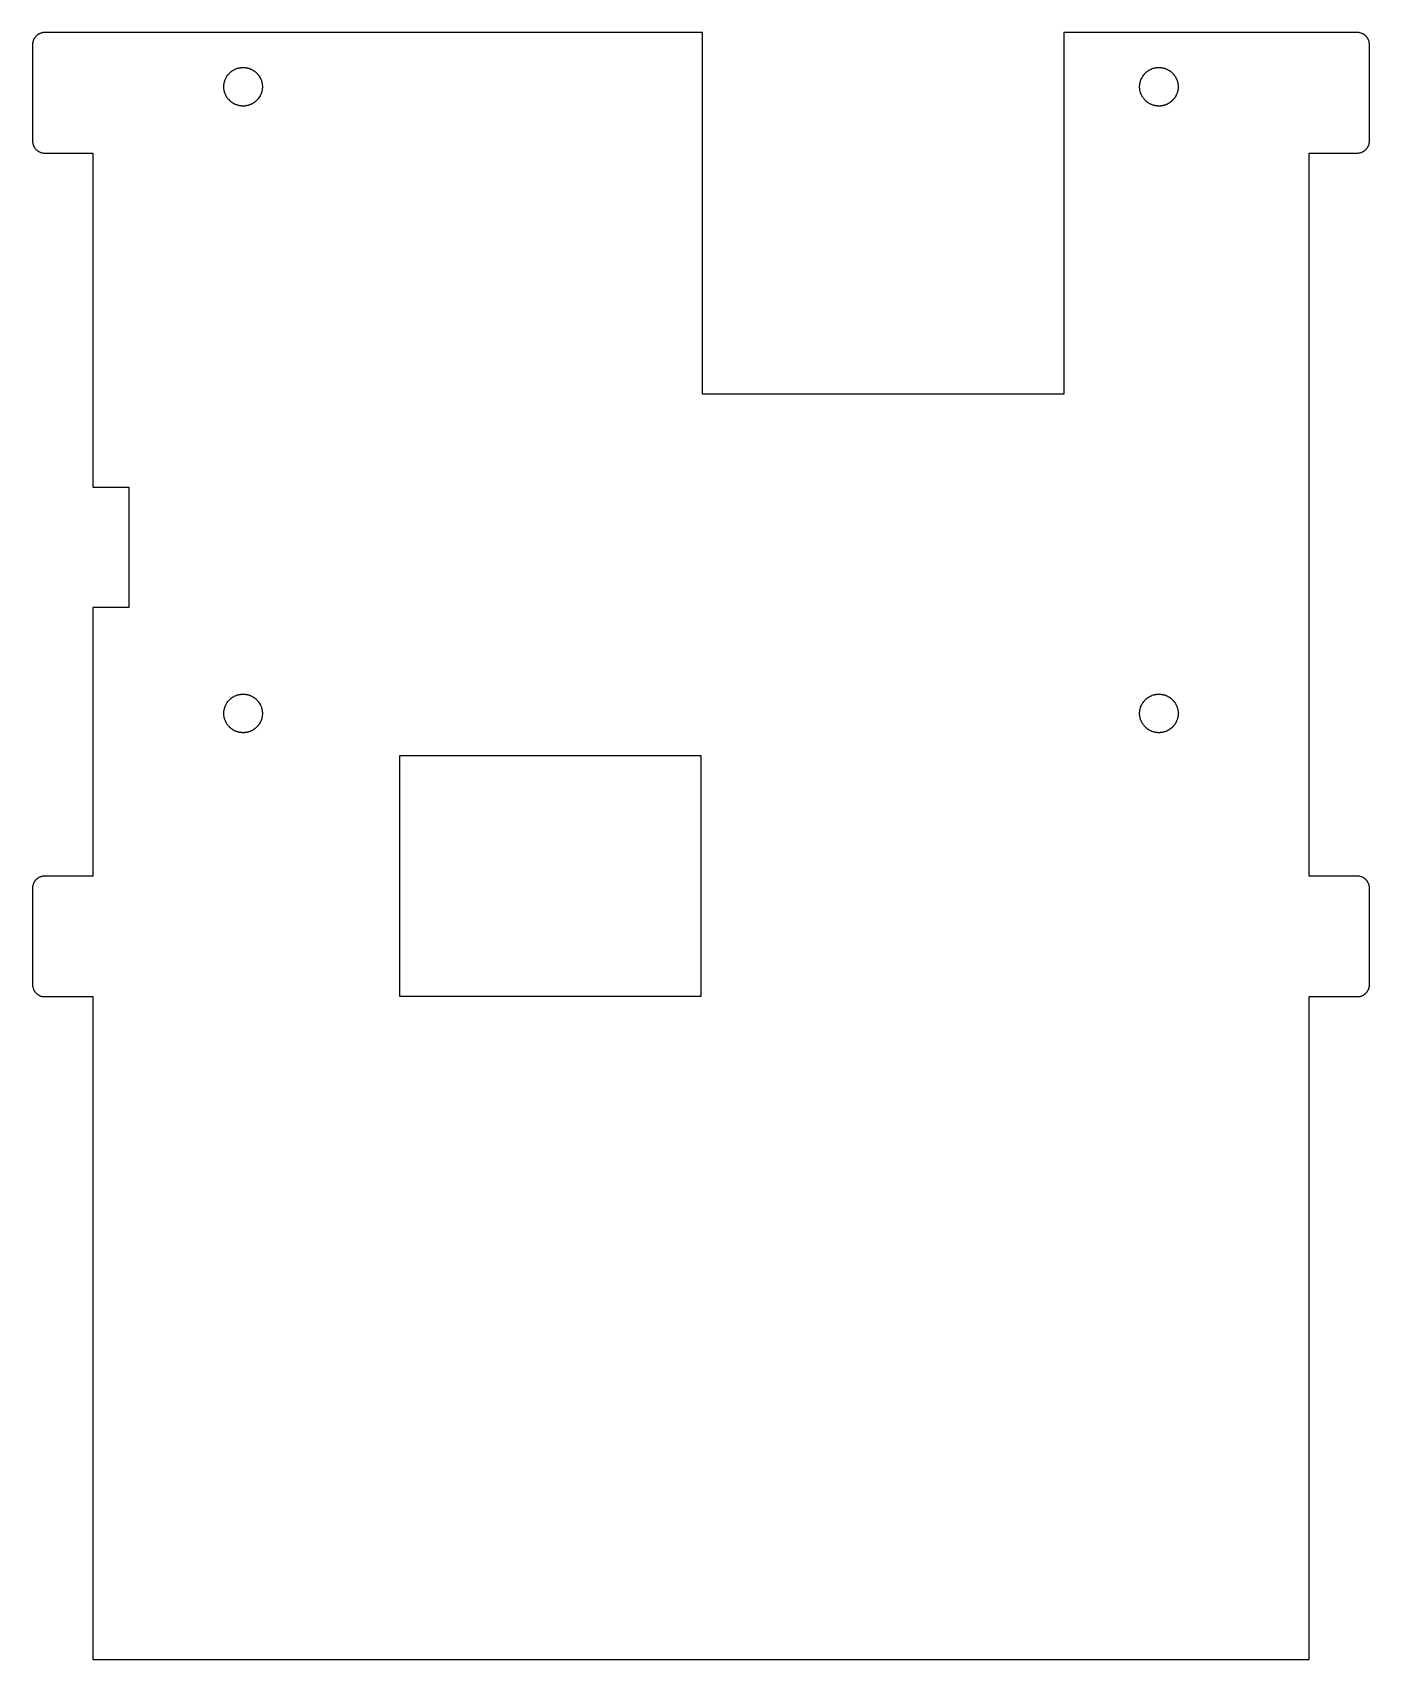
# Model space of a CAD drawing. Header units: metres. Extents: x -5 to 106, y 0 to 135.
import ezdxf

# ---------------------------------------------------------------- set-up
doc = ezdxf.new("R2010")
doc.units = ezdxf.units.M

msp = doc.modelspace()

# ---------------------------------------------------------------- linework, layer by layer
for p, q in [((-4.01758, 135), (-4.03516, 134.999)), ((50.5996, 135), (-4.01758, 135)), ((50.5996, 105), (50.5996, 135)), ((104.968, 135), (80.5996, 135)), ((80.5996, 135), (80.5996, 105)), ((104.985, 134.999), (104.968, 135)), ((-4.99902, 134.035), (-5, 134.018)), ((-5, 134.018), (-5, 125.982)), ((-4.99805, 134.069), (-4.99902, 134.053)), ((-4.99902, 134.053), (-4.99902, 134.035)), ((-4.99023, 134.14), (-4.99805, 134.069)), ((-4.9873, 134.156), (-4.99023, 134.14)), ((-4.98438, 134.174), (-4.9873, 134.156)), ((-4.98145, 134.19), (-4.98438, 134.174)), ((-4.97852, 134.208), (-4.98145, 134.19)), ((-4.97461, 134.225), (-4.97852, 134.208)), ((-4.9707, 134.242), (-4.97461, 134.225)), ((-4.95117, 134.309), (-4.9707, 134.242)), ((-4.93359, 134.358), (-4.95117, 134.309)), ((-4.92676, 134.375), (-4.93359, 134.358)), ((-4.9209, 134.391), (-4.92676, 134.375)), ((-4.91309, 134.406), (-4.9209, 134.391)), ((-4.90625, 134.423), (-4.91309, 134.406)), ((-4.88281, 134.47), (-4.90625, 134.423)), ((-4.875, 134.484), (-4.88281, 134.47)), ((-4.86621, 134.5), (-4.875, 134.484)), ((-4.85742, 134.515), (-4.86621, 134.5)), ((-4.84766, 134.53), (-4.85742, 134.515)), ((-4.83887, 134.545), (-4.84766, 134.53)), ((-4.8291, 134.56), (-4.83887, 134.545)), ((-4.81934, 134.573), (-4.8291, 134.56)), ((-4.80859, 134.588), (-4.81934, 134.573)), ((-4.79883, 134.602), (-4.80859, 134.588)), ((-4.77734, 134.629), (-4.79883, 134.602)), ((-4.76562, 134.643), (-4.77734, 134.629)), ((-4.75488, 134.656), (-4.76562, 134.643)), ((-4.71973, 134.694), (-4.75488, 134.656)), ((-4.69434, 134.72), (-4.71973, 134.694)), ((-4.65625, 134.755), (-4.69434, 134.72)), ((-4.64258, 134.766), (-4.65625, 134.755)), ((-4.62891, 134.777), (-4.64258, 134.766)), ((-4.60156, 134.799), (-4.62891, 134.777)), ((-4.58789, 134.809), (-4.60156, 134.799)), ((-4.57324, 134.819), (-4.58789, 134.809)), ((-4.55957, 134.829), (-4.57324, 134.819)), ((-4.54492, 134.839), (-4.55957, 134.829)), ((-4.53027, 134.848), (-4.54492, 134.839)), ((-4.51465, 134.857), (-4.53027, 134.848)), ((-4.5, 134.866), (-4.51465, 134.857)), ((-4.48438, 134.875), (-4.5, 134.866)), ((-4.46973, 134.883), (-4.48438, 134.875)), ((-4.42285, 134.906), (-4.46973, 134.883)), ((-4.40625, 134.913), (-4.42285, 134.906)), ((-4.39062, 134.921), (-4.40625, 134.913)), ((-4.375, 134.927), (-4.39062, 134.921)), ((-4.3584, 134.934), (-4.375, 134.927)), ((-4.30859, 134.951), (-4.3584, 134.934)), ((-4.24219, 134.971), (-4.30859, 134.951)), ((-4.22461, 134.975), (-4.24219, 134.971)), ((-4.20801, 134.979), (-4.22461, 134.975)), ((-4.19043, 134.981), (-4.20801, 134.979)), ((-4.17383, 134.984), (-4.19043, 134.981)), ((-4.15625, 134.987), (-4.17383, 134.984)), ((-4.13965, 134.99), (-4.15625, 134.987)), ((-4.06934, 134.998), (-4.13965, 134.99)), ((-4.05273, 134.999), (-4.06934, 134.998)), ((-4.03516, 134.999), (-4.05273, 134.999)), ((105.002, 134.999), (104.985, 134.999)), ((105.02, 134.998), (105.002, 134.999)), ((105.072, 134.992), (105.02, 134.998)), ((105.089, 134.99), (105.072, 134.992)), ((105.124, 134.984), (105.089, 134.99)), ((105.141, 134.981), (105.124, 134.984)), ((105.158, 134.979), (105.141, 134.981)), ((105.175, 134.975), (105.158, 134.979)), ((105.192, 134.971), (105.175, 134.975)), ((105.259, 134.951), (105.192, 134.971)), ((105.309, 134.934), (105.259, 134.951)), ((105.324, 134.927), (105.309, 134.934)), ((105.341, 134.921), (105.324, 134.927)), ((105.356, 134.913), (105.341, 134.921)), ((105.373, 134.906), (105.356, 134.913)), ((105.42, 134.883), (105.373, 134.906)), ((105.435, 134.875), (105.42, 134.883)), ((105.45, 134.866), (105.435, 134.875)), ((105.465, 134.857), (105.45, 134.866)), ((105.479, 134.848), (105.465, 134.857)), ((105.495, 134.839), (105.479, 134.848)), ((105.509, 134.829), (105.495, 134.839)), ((105.523, 134.819), (105.509, 134.829)), ((105.538, 134.809), (105.523, 134.819)), ((105.552, 134.799), (105.538, 134.809)), ((105.579, 134.777), (105.552, 134.799)), ((105.593, 134.766), (105.579, 134.777)), ((105.606, 134.755), (105.593, 134.766)), ((105.645, 134.72), (105.606, 134.755)), ((105.657, 134.707), (105.645, 134.72)), ((105.669, 134.694), (105.657, 134.707)), ((105.682, 134.682), (105.669, 134.694)), ((105.705, 134.656), (105.682, 134.682)), ((105.716, 134.643), (105.705, 134.656)), ((105.728, 134.629), (105.716, 134.643)), ((105.749, 134.602), (105.728, 134.629)), ((105.759, 134.588), (105.749, 134.602)), ((105.77, 134.573), (105.759, 134.588)), ((105.779, 134.56), (105.77, 134.573)), ((105.789, 134.545), (105.779, 134.56)), ((105.798, 134.53), (105.789, 134.545)), ((105.808, 134.515), (105.798, 134.53)), ((105.816, 134.5), (105.808, 134.515)), ((105.824, 134.484), (105.816, 134.5)), ((105.833, 134.47), (105.824, 134.484)), ((105.856, 134.423), (105.833, 134.47)), ((105.863, 134.406), (105.856, 134.423)), ((105.877, 134.375), (105.863, 134.406)), ((105.884, 134.358), (105.877, 134.375)), ((105.901, 134.309), (105.884, 134.358)), ((105.916, 134.259), (105.901, 134.309)), ((105.92, 134.242), (105.916, 134.259)), ((105.925, 134.225), (105.92, 134.242)), ((105.928, 134.208), (105.925, 134.225)), ((105.932, 134.19), (105.928, 134.208)), ((105.935, 134.174), (105.932, 134.19)), ((105.938, 134.156), (105.935, 134.174)), ((105.94, 134.14), (105.938, 134.156)), ((105.946, 134.087), (105.94, 134.14)), ((105.947, 134.069), (105.946, 134.087)), ((105.948, 134.053), (105.947, 134.069)), ((105.95, 134.018), (105.948, 134.053)), ((105.95, 125.982), (105.95, 134.018)), ((10.9365, 130.941), (10.9453, 130.968)), ((10.9453, 130.968), (10.9531, 130.994)), ((10.9531, 130.994), (10.9619, 131.021)), ((10.9619, 131.021), (10.9912, 131.1)), ((10.9912, 131.1), (11.002, 131.125)), ((11.002, 131.125), (11.0371, 131.201)), ((11.0371, 131.201), (11.0498, 131.227)), ((11.0498, 131.227), (11.0752, 131.275)), ((11.0752, 131.275), (11.0898, 131.3)), ((11.0898, 131.3), (11.1035, 131.324)), ((11.1035, 131.324), (11.1328, 131.371)), ((11.1328, 131.371), (11.1641, 131.418)), ((11.1641, 131.418), (11.2139, 131.485)), ((11.2139, 131.485), (11.249, 131.528)), ((11.249, 131.528), (11.2676, 131.55)), ((11.2676, 131.55), (11.3047, 131.591)), ((11.3047, 131.591), (11.3438, 131.632)), ((11.3438, 131.632), (11.3633, 131.651)), ((11.3633, 131.651), (11.3838, 131.67)), ((11.3838, 131.67), (11.4043, 131.689)), ((11.4043, 131.689), (11.4258, 131.708)), ((11.4258, 131.708), (11.4463, 131.726)), ((11.4463, 131.726), (11.4678, 131.743)), ((11.4678, 131.743), (11.4902, 131.761)), ((11.4902, 131.761), (11.5117, 131.777)), ((11.5117, 131.777), (11.5342, 131.794)), ((11.5342, 131.794), (11.5576, 131.811)), ((11.5576, 131.811), (11.5801, 131.826)), ((11.5801, 131.826), (11.6035, 131.842)), ((11.6035, 131.842), (11.627, 131.856)), ((11.627, 131.856), (11.6514, 131.871)), ((11.6514, 131.871), (11.6748, 131.886)), ((11.6748, 131.886), (11.7236, 131.913)), ((11.7236, 131.913), (11.749, 131.926)), ((11.749, 131.926), (11.7734, 131.938)), ((11.7734, 131.938), (11.8242, 131.962)), ((11.8242, 131.962), (11.8496, 131.973)), ((11.8496, 131.973), (11.876, 131.983)), ((11.876, 131.983), (11.9014, 131.994)), ((11.9014, 131.994), (11.9277, 132.004)), ((11.9277, 132.004), (12.0068, 132.03)), ((12.0068, 132.03), (12.0342, 132.038)), ((12.0342, 132.038), (12.0605, 132.046)), ((12.0605, 132.046), (12.0879, 132.053)), ((12.0879, 132.053), (12.1152, 132.059)), ((12.1152, 132.059), (12.1426, 132.065)), ((12.1426, 132.065), (12.1699, 132.07)), ((12.1699, 132.07), (12.1973, 132.076)), ((12.1973, 132.076), (12.252, 132.084)), ((12.252, 132.084), (12.2803, 132.088)), ((12.2803, 132.088), (12.3076, 132.091)), ((12.3076, 132.091), (12.3359, 132.094)), ((12.3359, 132.094), (12.3633, 132.096)), ((12.3633, 132.096), (12.3916, 132.098)), ((12.3916, 132.098), (12.4473, 132.1)), ((12.4473, 132.1), (12.5029, 132.1)), ((12.5029, 132.1), (12.5586, 132.098)), ((12.5586, 132.098), (12.5869, 132.096)), ((12.5869, 132.096), (12.6143, 132.094)), ((12.6143, 132.094), (12.6426, 132.091)), ((12.6426, 132.091), (12.6699, 132.088)), ((12.6699, 132.088), (12.6973, 132.084)), ((12.6973, 132.084), (12.7256, 132.08)), ((12.7256, 132.08), (12.7529, 132.076)), ((12.7529, 132.076), (12.7803, 132.07)), ((12.7803, 132.07), (12.8076, 132.065)), ((12.8076, 132.065), (12.835, 132.059)), ((12.835, 132.059), (12.8623, 132.053)), ((12.8623, 132.053), (12.8887, 132.046)), ((12.8887, 132.046), (12.916, 132.038)), ((12.916, 132.038), (12.9424, 132.03)), ((12.9424, 132.03), (12.9697, 132.021)), ((12.9697, 132.021), (13.0225, 132.004)), ((13.0225, 132.004), (13.0488, 131.994)), ((13.0488, 131.994), (13.0742, 131.983)), ((13.0742, 131.983), (13.1006, 131.973)), ((13.1006, 131.973), (13.126, 131.962)), ((13.126, 131.962), (13.1768, 131.938)), ((13.1768, 131.938), (13.2012, 131.926)), ((13.2012, 131.926), (13.2266, 131.913)), ((13.2266, 131.913), (13.2754, 131.886)), ((13.2754, 131.886), (13.2988, 131.871)), ((13.2988, 131.871), (13.3232, 131.856)), ((13.3232, 131.856), (13.3467, 131.842)), ((13.3467, 131.842), (13.3701, 131.826)), ((13.3701, 131.826), (13.3926, 131.811)), ((13.3926, 131.811), (13.46, 131.761)), ((13.46, 131.761), (13.4814, 131.743)), ((13.4814, 131.743), (13.5039, 131.726)), ((13.5039, 131.726), (13.5244, 131.708)), ((13.5244, 131.708), (13.5459, 131.689)), ((13.5459, 131.689), (13.5664, 131.67)), ((13.5664, 131.67), (13.5869, 131.651)), ((13.5869, 131.651), (13.6064, 131.632)), ((13.6064, 131.632), (13.6455, 131.591)), ((13.6455, 131.591), (13.6826, 131.55)), ((13.6826, 131.55), (13.7002, 131.528)), ((13.7002, 131.528), (13.7188, 131.507)), ((13.7188, 131.507), (13.7354, 131.485)), ((13.7354, 131.485), (13.7529, 131.463)), ((13.7529, 131.463), (13.7695, 131.44)), ((13.7695, 131.44), (13.7852, 131.418)), ((13.7852, 131.418), (13.8018, 131.395)), ((13.8018, 131.395), (13.8164, 131.371)), ((13.8164, 131.371), (13.832, 131.348)), ((13.832, 131.348), (13.8467, 131.324)), ((13.8467, 131.324), (13.8877, 131.251)), ((13.8877, 131.251), (13.9004, 131.227)), ((13.9004, 131.227), (13.9131, 131.201)), ((13.9131, 131.201), (13.9482, 131.125)), ((13.9482, 131.125), (13.958, 131.1)), ((13.958, 131.1), (13.9688, 131.073)), ((13.9688, 131.073), (13.9883, 131.021)), ((13.9883, 131.021), (13.9971, 130.994)), ((13.9971, 130.994), (14.0127, 130.941)), ((86.9365, 130.941), (86.9453, 130.968)), ((86.9453, 130.968), (86.9531, 130.994)), ((86.9531, 130.994), (86.9619, 131.021)), ((86.9619, 131.021), (86.9912, 131.1)), ((86.9912, 131.1), (87.002, 131.125)), ((87.002, 131.125), (87.0371, 131.201)), ((87.0371, 131.201), (87.0498, 131.227)), ((87.0498, 131.227), (87.0752, 131.275)), ((87.0752, 131.275), (87.0898, 131.3)), ((87.0898, 131.3), (87.1035, 131.324)), ((87.1035, 131.324), (87.1328, 131.371)), ((87.1328, 131.371), (87.1641, 131.418)), ((87.1641, 131.418), (87.2139, 131.485)), ((87.2139, 131.485), (87.249, 131.528)), ((87.249, 131.528), (87.2676, 131.55)), ((87.2676, 131.55), (87.3047, 131.591)), ((87.3047, 131.591), (87.3438, 131.632)), ((87.3438, 131.632), (87.3633, 131.651)), ((87.3633, 131.651), (87.3838, 131.67)), ((87.3838, 131.67), (87.4043, 131.689)), ((87.4043, 131.689), (87.4258, 131.708)), ((87.4258, 131.708), (87.4463, 131.726)), ((87.4463, 131.726), (87.4678, 131.743)), ((87.4678, 131.743), (87.4902, 131.761)), ((87.4902, 131.761), (87.5117, 131.777)), ((87.5117, 131.777), (87.5342, 131.794)), ((87.5342, 131.794), (87.5576, 131.811)), ((87.5576, 131.811), (87.5801, 131.826)), ((87.5801, 131.826), (87.6035, 131.842)), ((87.6035, 131.842), (87.627, 131.856)), ((87.627, 131.856), (87.6514, 131.871)), ((87.6514, 131.871), (87.6748, 131.886)), ((87.6748, 131.886), (87.7236, 131.913)), ((87.7236, 131.913), (87.749, 131.926)), ((87.749, 131.926), (87.7734, 131.938)), ((87.7734, 131.938), (87.8242, 131.962)), ((87.8242, 131.962), (87.8496, 131.973)), ((87.8496, 131.973), (87.876, 131.983)), ((87.876, 131.983), (87.9014, 131.994)), ((87.9014, 131.994), (87.9277, 132.004)), ((87.9277, 132.004), (88.0068, 132.03)), ((88.0068, 132.03), (88.0342, 132.038)), ((88.0342, 132.038), (88.0605, 132.046)), ((88.0605, 132.046), (88.0879, 132.053)), ((88.0879, 132.053), (88.1152, 132.059)), ((88.1152, 132.059), (88.1426, 132.065)), ((88.1426, 132.065), (88.1699, 132.07)), ((88.1699, 132.07), (88.1973, 132.076)), ((88.1973, 132.076), (88.252, 132.084)), ((88.252, 132.084), (88.2803, 132.088)), ((88.2803, 132.088), (88.3076, 132.091)), ((88.3076, 132.091), (88.3359, 132.094)), ((88.3359, 132.094), (88.3633, 132.096)), ((88.3633, 132.096), (88.3916, 132.098)), ((88.3916, 132.098), (88.4473, 132.1)), ((88.4473, 132.1), (88.5029, 132.1)), ((88.5029, 132.1), (88.5586, 132.098)), ((88.5586, 132.098), (88.5869, 132.096)), ((88.5869, 132.096), (88.6143, 132.094)), ((88.6143, 132.094), (88.6426, 132.091)), ((88.6426, 132.091), (88.6699, 132.088)), ((88.6699, 132.088), (88.6973, 132.084)), ((88.6973, 132.084), (88.7256, 132.08)), ((88.7256, 132.08), (88.7529, 132.076)), ((88.7529, 132.076), (88.7803, 132.07)), ((88.7803, 132.07), (88.8076, 132.065)), ((88.8076, 132.065), (88.835, 132.059)), ((88.835, 132.059), (88.8623, 132.053)), ((88.8623, 132.053), (88.8887, 132.046)), ((88.8887, 132.046), (88.916, 132.038)), ((88.916, 132.038), (88.9424, 132.03)), ((88.9424, 132.03), (88.9697, 132.021)), ((88.9697, 132.021), (89.0225, 132.004)), ((89.0225, 132.004), (89.0488, 131.994)), ((89.0488, 131.994), (89.0742, 131.983)), ((89.0742, 131.983), (89.1006, 131.973)), ((89.1006, 131.973), (89.126, 131.962)), ((89.126, 131.962), (89.1768, 131.938)), ((89.1768, 131.938), (89.2012, 131.926)), ((89.2012, 131.926), (89.2266, 131.913)), ((89.2266, 131.913), (89.2754, 131.886)), ((89.2754, 131.886), (89.2988, 131.871)), ((89.2988, 131.871), (89.3232, 131.856)), ((89.3232, 131.856), (89.3467, 131.842)), ((89.3467, 131.842), (89.3701, 131.826)), ((89.3701, 131.826), (89.3926, 131.811)), ((89.3926, 131.811), (89.46, 131.761)), ((89.46, 131.761), (89.4814, 131.743)), ((89.4814, 131.743), (89.5039, 131.726)), ((89.5039, 131.726), (89.5244, 131.708)), ((89.5244, 131.708), (89.5459, 131.689)), ((89.5459, 131.689), (89.5664, 131.67)), ((89.5664, 131.67), (89.5869, 131.651)), ((89.5869, 131.651), (89.6064, 131.632)), ((89.6064, 131.632), (89.6455, 131.591)), ((89.6455, 131.591), (89.6826, 131.55)), ((89.6826, 131.55), (89.7002, 131.528)), ((89.7002, 131.528), (89.7188, 131.507)), ((89.7188, 131.507), (89.7354, 131.485)), ((89.7354, 131.485), (89.7529, 131.463)), ((89.7529, 131.463), (89.7695, 131.44)), ((89.7695, 131.44), (89.7852, 131.418)), ((89.7852, 131.418), (89.8018, 131.395)), ((89.8018, 131.395), (89.8164, 131.371)), ((89.8164, 131.371), (89.832, 131.348)), ((89.832, 131.348), (89.8467, 131.324)), ((89.8467, 131.324), (89.8877, 131.251)), ((89.8877, 131.251), (89.9004, 131.227)), ((89.9004, 131.227), (89.9131, 131.201)), ((89.9131, 131.201), (89.9482, 131.125)), ((89.9482, 131.125), (89.958, 131.1)), ((89.958, 131.1), (89.9688, 131.073)), ((89.9688, 131.073), (89.9883, 131.021)), ((89.9883, 131.021), (89.9971, 130.994)), ((89.9971, 130.994), (90.0127, 130.941)), ((10.875, 130.528), (10.877, 130.584)), ((10.875, 130.472), (10.875, 130.528)), ((10.877, 130.416), (10.875, 130.472)), ((10.877, 130.584), (10.8789, 130.611)), ((10.8789, 130.389), (10.877, 130.416)), ((10.8789, 130.611), (10.8809, 130.64)), ((10.8809, 130.36), (10.8789, 130.389)), ((10.8809, 130.64), (10.8838, 130.667)), ((10.8838, 130.333), (10.8809, 130.36)), ((10.8838, 130.667), (10.8867, 130.695)), ((10.8867, 130.305), (10.8838, 130.333)), ((10.8867, 130.695), (10.8945, 130.75)), ((10.8945, 130.25), (10.8867, 130.305)), ((10.8945, 130.75), (10.8994, 130.778)), ((10.8994, 130.222), (10.8945, 130.25)), ((10.8994, 130.778), (10.9043, 130.806)), ((10.9043, 130.194), (10.8994, 130.222)), ((10.9043, 130.806), (10.916, 130.86)), ((10.916, 130.14), (10.9043, 130.194)), ((10.916, 130.86), (10.9229, 130.887)), ((10.9229, 130.113), (10.916, 130.14)), ((10.9229, 130.887), (10.9365, 130.941)), ((10.9365, 130.059), (10.9229, 130.113)), ((10.9453, 130.032), (10.9365, 130.059)), ((10.9531, 130.006), (10.9453, 130.032)), ((10.9619, 129.979), (10.9531, 130.006)), ((10.9912, 129.9), (10.9619, 129.979)), ((11.002, 129.875), (10.9912, 129.9)), ((11.0371, 129.799), (11.002, 129.875)), ((11.0498, 129.773), (11.0371, 129.799)), ((11.0752, 129.725), (11.0498, 129.773)), ((11.0898, 129.7), (11.0752, 129.725)), ((11.1035, 129.676), (11.0898, 129.7)), ((11.1328, 129.629), (11.1035, 129.676)), ((11.1641, 129.582), (11.1328, 129.629)), ((13.8018, 129.605), (13.7852, 129.582)), ((13.8164, 129.629), (13.8018, 129.605)), ((13.832, 129.652), (13.8164, 129.629)), ((13.8467, 129.676), (13.832, 129.652)), ((13.8877, 129.749), (13.8467, 129.676)), ((13.9004, 129.773), (13.8877, 129.749)), ((13.9131, 129.799), (13.9004, 129.773)), ((13.9482, 129.875), (13.9131, 129.799)), ((13.958, 129.9), (13.9482, 129.875)), ((13.9688, 129.927), (13.958, 129.9)), ((13.9883, 129.979), (13.9688, 129.927)), ((13.9971, 130.006), (13.9883, 129.979)), ((14.0127, 130.059), (13.9971, 130.006)), ((14.0127, 130.941), (14.0205, 130.914)), ((14.0205, 130.086), (14.0127, 130.059)), ((14.0205, 130.914), (14.0273, 130.887)), ((14.0273, 130.113), (14.0205, 130.086)), ((14.0273, 130.887), (14.0342, 130.86)), ((14.0342, 130.14), (14.0273, 130.113)), ((14.0342, 130.86), (14.0459, 130.806)), ((14.0459, 130.194), (14.0342, 130.14)), ((14.0459, 130.806), (14.0508, 130.778)), ((14.0508, 130.222), (14.0459, 130.194)), ((14.0508, 130.778), (14.0557, 130.75)), ((14.0557, 130.25), (14.0508, 130.222)), ((14.0557, 130.75), (14.0635, 130.695)), ((14.0635, 130.305), (14.0557, 130.25)), ((14.0635, 130.695), (14.0664, 130.667)), ((14.0664, 130.333), (14.0635, 130.305)), ((14.0664, 130.667), (14.0693, 130.64)), ((14.0693, 130.36), (14.0664, 130.333)), ((14.0693, 130.64), (14.0713, 130.611)), ((14.0713, 130.389), (14.0693, 130.36)), ((14.0713, 130.611), (14.0732, 130.584)), ((14.0732, 130.416), (14.0713, 130.389)), ((14.0732, 130.584), (14.0752, 130.528)), ((14.0752, 130.472), (14.0732, 130.416)), ((14.0752, 130.528), (14.0752, 130.472)), ((86.875, 130.528), (86.877, 130.584)), ((86.875, 130.472), (86.875, 130.528)), ((86.877, 130.416), (86.875, 130.472)), ((86.877, 130.584), (86.8789, 130.611)), ((86.8789, 130.389), (86.877, 130.416)), ((86.8789, 130.611), (86.8809, 130.64)), ((86.8809, 130.36), (86.8789, 130.389)), ((86.8809, 130.64), (86.8838, 130.667)), ((86.8838, 130.333), (86.8809, 130.36)), ((86.8838, 130.667), (86.8867, 130.695)), ((86.8867, 130.305), (86.8838, 130.333)), ((86.8867, 130.695), (86.8945, 130.75)), ((86.8945, 130.25), (86.8867, 130.305)), ((86.8945, 130.75), (86.8994, 130.778)), ((86.8994, 130.222), (86.8945, 130.25)), ((86.8994, 130.778), (86.9043, 130.806)), ((86.9043, 130.194), (86.8994, 130.222)), ((86.9043, 130.806), (86.916, 130.86)), ((86.916, 130.14), (86.9043, 130.194)), ((86.916, 130.86), (86.9229, 130.887)), ((86.9229, 130.113), (86.916, 130.14)), ((86.9229, 130.887), (86.9365, 130.941)), ((86.9365, 130.059), (86.9229, 130.113)), ((86.9453, 130.032), (86.9365, 130.059)), ((86.9531, 130.006), (86.9453, 130.032)), ((86.9619, 129.979), (86.9531, 130.006)), ((86.9912, 129.9), (86.9619, 129.979)), ((87.002, 129.875), (86.9912, 129.9)), ((87.0371, 129.799), (87.002, 129.875)), ((87.0498, 129.773), (87.0371, 129.799)), ((87.0752, 129.725), (87.0498, 129.773)), ((87.0898, 129.7), (87.0752, 129.725)), ((87.1035, 129.676), (87.0898, 129.7)), ((87.1328, 129.629), (87.1035, 129.676)), ((87.1641, 129.582), (87.1328, 129.629)), ((89.8018, 129.605), (89.7852, 129.582)), ((89.8164, 129.629), (89.8018, 129.605)), ((89.832, 129.652), (89.8164, 129.629)), ((89.8467, 129.676), (89.832, 129.652)), ((89.8877, 129.749), (89.8467, 129.676)), ((89.9004, 129.773), (89.8877, 129.749)), ((89.9131, 129.799), (89.9004, 129.773)), ((89.9482, 129.875), (89.9131, 129.799)), ((89.958, 129.9), (89.9482, 129.875)), ((89.9688, 129.927), (89.958, 129.9)), ((89.9883, 129.979), (89.9688, 129.927)), ((89.9971, 130.006), (89.9883, 129.979)), ((90.0127, 130.059), (89.9971, 130.006)), ((90.0127, 130.941), (90.0205, 130.914)), ((90.0205, 130.086), (90.0127, 130.059)), ((90.0205, 130.914), (90.0273, 130.887)), ((90.0273, 130.113), (90.0205, 130.086)), ((90.0273, 130.887), (90.0342, 130.86)), ((90.0342, 130.14), (90.0273, 130.113)), ((90.0342, 130.86), (90.0459, 130.806)), ((90.0459, 130.194), (90.0342, 130.14)), ((90.0459, 130.806), (90.0508, 130.778)), ((90.0508, 130.222), (90.0459, 130.194)), ((90.0508, 130.778), (90.0557, 130.75)), ((90.0557, 130.25), (90.0508, 130.222)), ((90.0557, 130.75), (90.0635, 130.695)), ((90.0635, 130.305), (90.0557, 130.25)), ((90.0635, 130.695), (90.0664, 130.667)), ((90.0664, 130.333), (90.0635, 130.305)), ((90.0664, 130.667), (90.0693, 130.64)), ((90.0693, 130.36), (90.0664, 130.333)), ((90.0693, 130.64), (90.0713, 130.611)), ((90.0713, 130.389), (90.0693, 130.36)), ((90.0713, 130.611), (90.0732, 130.584)), ((90.0732, 130.416), (90.0713, 130.389)), ((90.0732, 130.584), (90.0752, 130.528)), ((90.0752, 130.472), (90.0732, 130.416)), ((90.0752, 130.528), (90.0752, 130.472)), ((11.2139, 129.515), (11.1641, 129.582)), ((11.249, 129.472), (11.2139, 129.515)), ((11.2676, 129.45), (11.249, 129.472)), ((11.3047, 129.409), (11.2676, 129.45)), ((11.3438, 129.368), (11.3047, 129.409)), ((11.3633, 129.349), (11.3438, 129.368)), ((11.3838, 129.33), (11.3633, 129.349)), ((11.4043, 129.311), (11.3838, 129.33)), ((11.4258, 129.292), (11.4043, 129.311)), ((11.4463, 129.274), (11.4258, 129.292)), ((11.4678, 129.257), (11.4463, 129.274)), ((11.4902, 129.239), (11.4678, 129.257)), ((11.5117, 129.223), (11.4902, 129.239)), ((11.5342, 129.206), (11.5117, 129.223)), ((11.5576, 129.189), (11.5342, 129.206)), ((11.5801, 129.174), (11.5576, 129.189)), ((11.6035, 129.158), (11.5801, 129.174)), ((11.627, 129.144), (11.6035, 129.158)), ((11.6514, 129.129), (11.627, 129.144)), ((11.6748, 129.114), (11.6514, 129.129)), ((11.7236, 129.087), (11.6748, 129.114)), ((11.749, 129.074), (11.7236, 129.087)), ((11.7734, 129.062), (11.749, 129.074)), ((11.8242, 129.038), (11.7734, 129.062)), ((11.8496, 129.027), (11.8242, 129.038)), ((11.876, 129.017), (11.8496, 129.027)), ((11.9014, 129.006), (11.876, 129.017)), ((11.9277, 128.996), (11.9014, 129.006)), ((12.0068, 128.97), (11.9277, 128.996)), ((12.0342, 128.962), (12.0068, 128.97)), ((12.0605, 128.954), (12.0342, 128.962)), ((12.0879, 128.947), (12.0605, 128.954)), ((12.1152, 128.941), (12.0879, 128.947)), ((12.1426, 128.935), (12.1152, 128.941)), ((12.1699, 128.93), (12.1426, 128.935)), ((12.1973, 128.924), (12.1699, 128.93)), ((12.252, 128.916), (12.1973, 128.924)), ((12.2803, 128.912), (12.252, 128.916)), ((12.3076, 128.909), (12.2803, 128.912)), ((12.3359, 128.906), (12.3076, 128.909)), ((12.3633, 128.904), (12.3359, 128.906)), ((12.3916, 128.902), (12.3633, 128.904)), ((12.4473, 128.9), (12.3916, 128.902)), ((12.5029, 128.9), (12.4473, 128.9)), ((12.5586, 128.902), (12.5029, 128.9)), ((12.5869, 128.904), (12.5586, 128.902)), ((12.6143, 128.906), (12.5869, 128.904)), ((12.6426, 128.909), (12.6143, 128.906)), ((12.6699, 128.912), (12.6426, 128.909)), ((12.6973, 128.916), (12.6699, 128.912)), ((12.7256, 128.92), (12.6973, 128.916)), ((12.7529, 128.924), (12.7256, 128.92)), ((12.7803, 128.93), (12.7529, 128.924)), ((12.8076, 128.935), (12.7803, 128.93)), ((12.835, 128.941), (12.8076, 128.935)), ((12.8623, 128.947), (12.835, 128.941)), ((12.8887, 128.954), (12.8623, 128.947)), ((12.916, 128.962), (12.8887, 128.954)), ((12.9424, 128.97), (12.916, 128.962)), ((12.9697, 128.979), (12.9424, 128.97)), ((13.0225, 128.996), (12.9697, 128.979)), ((13.0488, 129.006), (13.0225, 128.996)), ((13.0742, 129.017), (13.0488, 129.006)), ((13.1006, 129.027), (13.0742, 129.017)), ((13.126, 129.038), (13.1006, 129.027)), ((13.1768, 129.062), (13.126, 129.038)), ((13.2012, 129.074), (13.1768, 129.062)), ((13.2266, 129.087), (13.2012, 129.074)), ((13.2754, 129.114), (13.2266, 129.087)), ((13.2988, 129.129), (13.2754, 129.114)), ((13.3232, 129.144), (13.2988, 129.129)), ((13.3467, 129.158), (13.3232, 129.144)), ((13.3701, 129.174), (13.3467, 129.158)), ((13.3926, 129.189), (13.3701, 129.174)), ((13.46, 129.239), (13.3926, 129.189)), ((13.4814, 129.257), (13.46, 129.239)), ((13.5039, 129.274), (13.4814, 129.257)), ((13.5244, 129.292), (13.5039, 129.274)), ((13.5459, 129.311), (13.5244, 129.292)), ((13.5664, 129.33), (13.5459, 129.311)), ((13.5869, 129.349), (13.5664, 129.33)), ((13.6064, 129.368), (13.5869, 129.349)), ((13.6455, 129.409), (13.6064, 129.368)), ((13.6826, 129.45), (13.6455, 129.409)), ((13.7002, 129.472), (13.6826, 129.45)), ((13.7188, 129.493), (13.7002, 129.472)), ((13.7354, 129.515), (13.7188, 129.493)), ((13.7529, 129.537), (13.7354, 129.515)), ((13.7695, 129.56), (13.7529, 129.537)), ((13.7852, 129.582), (13.7695, 129.56)), ((87.2139, 129.515), (87.1641, 129.582)), ((87.249, 129.472), (87.2139, 129.515)), ((87.2676, 129.45), (87.249, 129.472)), ((87.3047, 129.409), (87.2676, 129.45)), ((87.3438, 129.368), (87.3047, 129.409)), ((87.3633, 129.349), (87.3438, 129.368)), ((87.3838, 129.33), (87.3633, 129.349)), ((87.4043, 129.311), (87.3838, 129.33)), ((87.4258, 129.292), (87.4043, 129.311)), ((87.4463, 129.274), (87.4258, 129.292)), ((87.4678, 129.257), (87.4463, 129.274)), ((87.4902, 129.239), (87.4678, 129.257)), ((87.5117, 129.223), (87.4902, 129.239)), ((87.5342, 129.206), (87.5117, 129.223)), ((87.5576, 129.189), (87.5342, 129.206)), ((87.5801, 129.174), (87.5576, 129.189)), ((87.6035, 129.158), (87.5801, 129.174)), ((87.627, 129.144), (87.6035, 129.158)), ((87.6514, 129.129), (87.627, 129.144)), ((87.6748, 129.114), (87.6514, 129.129)), ((87.7236, 129.087), (87.6748, 129.114)), ((87.749, 129.074), (87.7236, 129.087)), ((87.7734, 129.062), (87.749, 129.074)), ((87.8242, 129.038), (87.7734, 129.062)), ((87.8496, 129.027), (87.8242, 129.038)), ((87.876, 129.017), (87.8496, 129.027)), ((87.9014, 129.006), (87.876, 129.017)), ((87.9277, 128.996), (87.9014, 129.006)), ((88.0068, 128.97), (87.9277, 128.996)), ((88.0342, 128.962), (88.0068, 128.97)), ((88.0605, 128.954), (88.0342, 128.962)), ((88.0879, 128.947), (88.0605, 128.954)), ((88.1152, 128.941), (88.0879, 128.947)), ((88.1426, 128.935), (88.1152, 128.941)), ((88.1699, 128.93), (88.1426, 128.935)), ((88.1973, 128.924), (88.1699, 128.93)), ((88.252, 128.916), (88.1973, 128.924)), ((88.2803, 128.912), (88.252, 128.916)), ((88.3076, 128.909), (88.2803, 128.912)), ((88.3359, 128.906), (88.3076, 128.909)), ((88.3633, 128.904), (88.3359, 128.906)), ((88.3916, 128.902), (88.3633, 128.904)), ((88.4473, 128.9), (88.3916, 128.902)), ((88.5029, 128.9), (88.4473, 128.9)), ((88.5586, 128.902), (88.5029, 128.9)), ((88.5869, 128.904), (88.5586, 128.902)), ((88.6143, 128.906), (88.5869, 128.904)), ((88.6426, 128.909), (88.6143, 128.906)), ((88.6699, 128.912), (88.6426, 128.909)), ((88.6973, 128.916), (88.6699, 128.912)), ((88.7256, 128.92), (88.6973, 128.916)), ((88.7529, 128.924), (88.7256, 128.92)), ((88.7803, 128.93), (88.7529, 128.924)), ((88.8076, 128.935), (88.7803, 128.93)), ((88.835, 128.941), (88.8076, 128.935)), ((88.8623, 128.947), (88.835, 128.941)), ((88.8887, 128.954), (88.8623, 128.947)), ((88.916, 128.962), (88.8887, 128.954)), ((88.9424, 128.97), (88.916, 128.962)), ((88.9697, 128.979), (88.9424, 128.97)), ((89.0225, 128.996), (88.9697, 128.979)), ((89.0488, 129.006), (89.0225, 128.996)), ((89.0742, 129.017), (89.0488, 129.006)), ((89.1006, 129.027), (89.0742, 129.017)), ((89.126, 129.038), (89.1006, 129.027)), ((89.1768, 129.062), (89.126, 129.038)), ((89.2012, 129.074), (89.1768, 129.062)), ((89.2266, 129.087), (89.2012, 129.074)), ((89.2754, 129.114), (89.2266, 129.087)), ((89.2988, 129.129), (89.2754, 129.114)), ((89.3232, 129.144), (89.2988, 129.129)), ((89.3467, 129.158), (89.3232, 129.144)), ((89.3701, 129.174), (89.3467, 129.158)), ((89.3926, 129.189), (89.3701, 129.174)), ((89.46, 129.239), (89.3926, 129.189)), ((89.4814, 129.257), (89.46, 129.239)), ((89.5039, 129.274), (89.4814, 129.257)), ((89.5244, 129.292), (89.5039, 129.274)), ((89.5459, 129.311), (89.5244, 129.292)), ((89.5664, 129.33), (89.5459, 129.311)), ((89.5869, 129.349), (89.5664, 129.33)), ((89.6064, 129.368), (89.5869, 129.349)), ((89.6455, 129.409), (89.6064, 129.368)), ((89.6826, 129.45), (89.6455, 129.409)), ((89.7002, 129.472), (89.6826, 129.45)), ((89.7188, 129.493), (89.7002, 129.472)), ((89.7354, 129.515), (89.7188, 129.493)), ((89.7529, 129.537), (89.7354, 129.515)), ((89.7695, 129.56), (89.7529, 129.537)), ((89.7852, 129.582), (89.7695, 129.56)), ((-5, 125.982), (-4.99902, 125.965)), ((-4.99902, 125.965), (-4.99902, 125.947)), ((-4.99902, 125.947), (-4.99805, 125.931)), ((-4.99805, 125.931), (-4.99023, 125.86)), ((-4.99023, 125.86), (-4.9873, 125.844)), ((-4.9873, 125.844), (-4.98438, 125.826)), ((-4.98438, 125.826), (-4.98145, 125.81)), ((-4.98145, 125.81), (-4.97852, 125.792)), ((-4.97852, 125.792), (-4.97461, 125.775)), ((-4.97461, 125.775), (-4.9707, 125.758)), ((-4.9707, 125.758), (-4.95117, 125.691)), ((-4.95117, 125.691), (-4.93359, 125.642)), ((-4.93359, 125.642), (-4.92676, 125.625)), ((-4.92676, 125.625), (-4.9209, 125.609)), ((-4.9209, 125.609), (-4.91309, 125.594)), ((-4.91309, 125.594), (-4.90625, 125.577)), ((-4.90625, 125.577), (-4.88281, 125.53)), ((105.833, 125.53), (105.856, 125.577)), ((105.856, 125.577), (105.863, 125.594)), ((105.863, 125.594), (105.877, 125.625)), ((105.877, 125.625), (105.884, 125.642)), ((105.884, 125.642), (105.901, 125.691)), ((105.901, 125.691), (105.916, 125.741)), ((105.916, 125.741), (105.92, 125.758)), ((105.92, 125.758), (105.925, 125.775)), ((105.925, 125.775), (105.928, 125.792)), ((105.928, 125.792), (105.932, 125.81)), ((105.932, 125.81), (105.935, 125.826)), ((105.935, 125.826), (105.938, 125.844)), ((105.938, 125.844), (105.94, 125.86)), ((105.94, 125.86), (105.946, 125.913)), ((105.946, 125.913), (105.947, 125.931)), ((105.947, 125.931), (105.948, 125.947)), ((105.948, 125.947), (105.95, 125.982)), ((-4.88281, 125.53), (-4.875, 125.516)), ((-4.875, 125.516), (-4.86621, 125.5)), ((-4.86621, 125.5), (-4.85742, 125.485)), ((-4.85742, 125.485), (-4.84766, 125.47)), ((-4.84766, 125.47), (-4.83887, 125.455)), ((-4.83887, 125.455), (-4.8291, 125.44)), ((-4.8291, 125.44), (-4.81934, 125.427)), ((-4.81934, 125.427), (-4.80859, 125.412)), ((-4.80859, 125.412), (-4.79883, 125.398)), ((-4.79883, 125.398), (-4.77734, 125.371)), ((-4.77734, 125.371), (-4.76562, 125.357)), ((-4.76562, 125.357), (-4.75488, 125.344)), ((-4.75488, 125.344), (-4.71973, 125.306)), ((-4.71973, 125.306), (-4.69434, 125.28)), ((-4.69434, 125.28), (-4.65625, 125.245)), ((-4.65625, 125.245), (-4.64258, 125.234)), ((-4.64258, 125.234), (-4.62891, 125.223)), ((-4.62891, 125.223), (-4.60156, 125.201)), ((-4.60156, 125.201), (-4.58789, 125.191)), ((-4.58789, 125.191), (-4.57324, 125.181)), ((-4.57324, 125.181), (-4.55957, 125.171)), ((-4.55957, 125.171), (-4.54492, 125.161)), ((-4.54492, 125.161), (-4.53027, 125.152)), ((-4.53027, 125.152), (-4.51465, 125.143)), ((-4.51465, 125.143), (-4.5, 125.134)), ((-4.5, 125.134), (-4.48438, 125.125)), ((-4.48438, 125.125), (-4.46973, 125.117)), ((-4.46973, 125.117), (-4.42285, 125.094)), ((-4.42285, 125.094), (-4.40625, 125.087)), ((-4.40625, 125.087), (-4.39062, 125.079)), ((-4.39062, 125.079), (-4.375, 125.073)), ((-4.375, 125.073), (-4.3584, 125.066)), ((-4.3584, 125.066), (-4.30859, 125.049)), ((-4.30859, 125.049), (-4.24219, 125.029)), ((-4.24219, 125.029), (-4.22461, 125.025)), ((-4.22461, 125.025), (-4.20801, 125.021)), ((-4.20801, 125.021), (-4.19043, 125.019)), ((-4.19043, 125.019), (-4.17383, 125.016)), ((-4.17383, 125.016), (-4.15625, 125.013)), ((-4.15625, 125.013), (-4.13965, 125.01)), ((-4.13965, 125.01), (-4.06934, 125.002)), ((-4.06934, 125.002), (-4.05273, 125.001)), ((-4.05273, 125.001), (-4.03516, 125.001)), ((-4.03516, 125.001), (-4.01758, 125)), ((-4.01758, 125), (0, 125)), ((0, 125), (0, 97.2832)), ((100.95, 65), (100.95, 125)), ((100.95, 125), (104.968, 125)), ((104.968, 125), (104.985, 125.001)), ((104.985, 125.001), (105.002, 125.001)), ((105.002, 125.001), (105.02, 125.002)), ((105.02, 125.002), (105.072, 125.008)), ((105.072, 125.008), (105.089, 125.01)), ((105.089, 125.01), (105.124, 125.016)), ((105.124, 125.016), (105.141, 125.019)), ((105.141, 125.019), (105.158, 125.021)), ((105.158, 125.021), (105.175, 125.025)), ((105.175, 125.025), (105.192, 125.029)), ((105.192, 125.029), (105.259, 125.049)), ((105.259, 125.049), (105.309, 125.066)), ((105.309, 125.066), (105.324, 125.073)), ((105.324, 125.073), (105.341, 125.079)), ((105.341, 125.079), (105.356, 125.087)), ((105.356, 125.087), (105.373, 125.094)), ((105.373, 125.094), (105.42, 125.117)), ((105.42, 125.117), (105.435, 125.125)), ((105.435, 125.125), (105.45, 125.134)), ((105.45, 125.134), (105.465, 125.143)), ((105.465, 125.143), (105.479, 125.152)), ((105.479, 125.152), (105.495, 125.161)), ((105.495, 125.161), (105.509, 125.171)), ((105.509, 125.171), (105.523, 125.181)), ((105.523, 125.181), (105.538, 125.191)), ((105.538, 125.191), (105.552, 125.201)), ((105.552, 125.201), (105.579, 125.223)), ((105.579, 125.223), (105.593, 125.234)), ((105.593, 125.234), (105.606, 125.245)), ((105.606, 125.245), (105.645, 125.28)), ((105.645, 125.28), (105.657, 125.293)), ((105.657, 125.293), (105.669, 125.306)), ((105.669, 125.306), (105.682, 125.318)), ((105.682, 125.318), (105.705, 125.344)), ((105.705, 125.344), (105.716, 125.357)), ((105.716, 125.357), (105.728, 125.371)), ((105.728, 125.371), (105.749, 125.398)), ((105.749, 125.398), (105.759, 125.412)), ((105.759, 125.412), (105.77, 125.427)), ((105.77, 125.427), (105.779, 125.44)), ((105.779, 125.44), (105.789, 125.455)), ((105.789, 125.455), (105.798, 125.47)), ((105.798, 125.47), (105.808, 125.485)), ((105.808, 125.485), (105.816, 125.5)), ((105.816, 125.5), (105.824, 125.516)), ((105.824, 125.516), (105.833, 125.53)), ((80.5996, 105), (50.5996, 105)), ((0, 97.2832), (3, 97.2832)), ((3, 97.2832), (3, 87.2832)), ((3, 87.2832), (0, 87.2832)), ((0, 87.2832), (0, 65)), ((11.3438, 79.6318), (11.3633, 79.6514)), ((11.3633, 79.6514), (11.3838, 79.6699)), ((11.3838, 79.6699), (11.4043, 79.6895)), ((11.4043, 79.6895), (11.4258, 79.708)), ((11.4258, 79.708), (11.4463, 79.7256)), ((11.4463, 79.7256), (11.4678, 79.7432)), ((11.4678, 79.7432), (11.4902, 79.7607)), ((11.4902, 79.7607), (11.5117, 79.7773)), ((11.5117, 79.7773), (11.5342, 79.7939)), ((11.5342, 79.7939), (11.5576, 79.8105)), ((11.5576, 79.8105), (11.5801, 79.8262)), ((11.5801, 79.8262), (11.6035, 79.8418)), ((11.6035, 79.8418), (11.627, 79.8564)), ((11.627, 79.8564), (11.6514, 79.8711)), ((11.6514, 79.8711), (11.6748, 79.8857)), ((11.6748, 79.8857), (11.7236, 79.9131)), ((11.7236, 79.9131), (11.749, 79.9258)), ((11.749, 79.9258), (11.7734, 79.9385)), ((11.7734, 79.9385), (11.8242, 79.9619)), ((11.8242, 79.9619), (11.8496, 79.9727)), ((11.8496, 79.9727), (11.876, 79.9834)), ((11.876, 79.9834), (11.9014, 79.9941)), ((11.9014, 79.9941), (11.9277, 80.0039)), ((11.9277, 80.0039), (12.0068, 80.0303)), ((12.0068, 80.0303), (12.0342, 80.0381)), ((12.0342, 80.0381), (12.0605, 80.0459)), ((12.0605, 80.0459), (12.0879, 80.0527)), ((12.0879, 80.0527), (12.1152, 80.0586)), ((12.1152, 80.0586), (12.1426, 80.0654)), ((12.1426, 80.0654), (12.1699, 80.0703)), ((12.1699, 80.0703), (12.1973, 80.0762)), ((12.1973, 80.0762), (12.252, 80.084)), ((12.252, 80.084), (12.2803, 80.0879)), ((12.2803, 80.0879), (12.3076, 80.0908)), ((12.3076, 80.0908), (12.3359, 80.0938)), ((12.3359, 80.0938), (12.3633, 80.0957)), ((12.3633, 80.0957), (12.3916, 80.0977)), ((12.3916, 80.0977), (12.4473, 80.0996)), ((12.4473, 80.0996), (12.5029, 80.0996)), ((12.5029, 80.0996), (12.5586, 80.0977)), ((12.5586, 80.0977), (12.5869, 80.0957)), ((12.5869, 80.0957), (12.6143, 80.0938)), ((12.6143, 80.0938), (12.6426, 80.0908)), ((12.6426, 80.0908), (12.6699, 80.0879)), ((12.6699, 80.0879), (12.6973, 80.084)), ((12.6973, 80.084), (12.7256, 80.0801)), ((12.7256, 80.0801), (12.7529, 80.0762)), ((12.7529, 80.0762), (12.7803, 80.0703)), ((12.7803, 80.0703), (12.8076, 80.0654)), ((12.8076, 80.0654), (12.835, 80.0586)), ((12.835, 80.0586), (12.8623, 80.0527)), ((12.8623, 80.0527), (12.8887, 80.0459)), ((12.8887, 80.0459), (12.916, 80.0381)), ((12.916, 80.0381), (12.9424, 80.0303)), ((12.9424, 80.0303), (12.9697, 80.0215)), ((12.9697, 80.0215), (13.0225, 80.0039)), ((13.0225, 80.0039), (13.0488, 79.9941)), ((13.0488, 79.9941), (13.0742, 79.9834)), ((13.0742, 79.9834), (13.1006, 79.9727)), ((13.1006, 79.9727), (13.126, 79.9619)), ((13.126, 79.9619), (13.1768, 79.9385)), ((13.1768, 79.9385), (13.2012, 79.9258)), ((13.2012, 79.9258), (13.2266, 79.9131)), ((13.2266, 79.9131), (13.2754, 79.8857)), ((13.2754, 79.8857), (13.2988, 79.8711)), ((13.2988, 79.8711), (13.3232, 79.8564)), ((13.3232, 79.8564), (13.3467, 79.8418)), ((13.3467, 79.8418), (13.3701, 79.8262)), ((13.3701, 79.8262), (13.3926, 79.8105)), ((13.3926, 79.8105), (13.46, 79.7607)), ((13.46, 79.7607), (13.4814, 79.7432)), ((13.4814, 79.7432), (13.5039, 79.7256)), ((13.5039, 79.7256), (13.5244, 79.708)), ((13.5244, 79.708), (13.5459, 79.6895)), ((13.5459, 79.6895), (13.5664, 79.6699)), ((13.5664, 79.6699), (13.5869, 79.6514)), ((13.5869, 79.6514), (13.6064, 79.6318)), ((87.3438, 79.6318), (87.3633, 79.6514)), ((87.3633, 79.6514), (87.3838, 79.6699)), ((87.3838, 79.6699), (87.4043, 79.6895)), ((87.4043, 79.6895), (87.4258, 79.708)), ((87.4258, 79.708), (87.4463, 79.7256)), ((87.4463, 79.7256), (87.4678, 79.7432)), ((87.4678, 79.7432), (87.4902, 79.7607)), ((87.4902, 79.7607), (87.5117, 79.7773)), ((87.5117, 79.7773), (87.5342, 79.7939)), ((87.5342, 79.7939), (87.5576, 79.8105)), ((87.5576, 79.8105), (87.5801, 79.8262)), ((87.5801, 79.8262), (87.6035, 79.8418)), ((87.6035, 79.8418), (87.627, 79.8564)), ((87.627, 79.8564), (87.6514, 79.8711)), ((87.6514, 79.8711), (87.6748, 79.8857)), ((87.6748, 79.8857), (87.7236, 79.9131)), ((87.7236, 79.9131), (87.749, 79.9258)), ((87.749, 79.9258), (87.7734, 79.9385)), ((87.7734, 79.9385), (87.8242, 79.9619)), ((87.8242, 79.9619), (87.8496, 79.9727)), ((87.8496, 79.9727), (87.876, 79.9834)), ((87.876, 79.9834), (87.9014, 79.9941)), ((87.9014, 79.9941), (87.9277, 80.0039)), ((87.9277, 80.0039), (88.0068, 80.0303)), ((88.0068, 80.0303), (88.0342, 80.0381)), ((88.0342, 80.0381), (88.0605, 80.0459)), ((88.0605, 80.0459), (88.0879, 80.0527)), ((88.0879, 80.0527), (88.1152, 80.0586)), ((88.1152, 80.0586), (88.1426, 80.0654)), ((88.1426, 80.0654), (88.1699, 80.0703)), ((88.1699, 80.0703), (88.1973, 80.0762)), ((88.1973, 80.0762), (88.252, 80.084)), ((88.252, 80.084), (88.2803, 80.0879)), ((88.2803, 80.0879), (88.3076, 80.0908)), ((88.3076, 80.0908), (88.3359, 80.0938)), ((88.3359, 80.0938), (88.3633, 80.0957)), ((88.3633, 80.0957), (88.3916, 80.0977)), ((88.3916, 80.0977), (88.4473, 80.0996)), ((88.4473, 80.0996), (88.5029, 80.0996)), ((88.5029, 80.0996), (88.5586, 80.0977)), ((88.5586, 80.0977), (88.5869, 80.0957)), ((88.5869, 80.0957), (88.6143, 80.0938)), ((88.6143, 80.0938), (88.6426, 80.0908)), ((88.6426, 80.0908), (88.6699, 80.0879)), ((88.6699, 80.0879), (88.6973, 80.084)), ((88.6973, 80.084), (88.7256, 80.0801)), ((88.7256, 80.0801), (88.7529, 80.0762)), ((88.7529, 80.0762), (88.7803, 80.0703)), ((88.7803, 80.0703), (88.8076, 80.0654)), ((88.8076, 80.0654), (88.835, 80.0586)), ((88.835, 80.0586), (88.8623, 80.0527)), ((88.8623, 80.0527), (88.8887, 80.0459)), ((88.8887, 80.0459), (88.916, 80.0381)), ((88.916, 80.0381), (88.9424, 80.0303)), ((88.9424, 80.0303), (88.9697, 80.0215)), ((88.9697, 80.0215), (89.0225, 80.0039)), ((89.0225, 80.0039), (89.0488, 79.9941)), ((89.0488, 79.9941), (89.0742, 79.9834)), ((89.0742, 79.9834), (89.1006, 79.9727)), ((89.1006, 79.9727), (89.126, 79.9619)), ((89.126, 79.9619), (89.1768, 79.9385)), ((89.1768, 79.9385), (89.2012, 79.9258)), ((89.2012, 79.9258), (89.2266, 79.9131)), ((89.2266, 79.9131), (89.2754, 79.8857)), ((89.2754, 79.8857), (89.2988, 79.8711)), ((89.2988, 79.8711), (89.3232, 79.8564)), ((89.3232, 79.8564), (89.3467, 79.8418)), ((89.3467, 79.8418), (89.3701, 79.8262)), ((89.3701, 79.8262), (89.3926, 79.8105)), ((89.3926, 79.8105), (89.46, 79.7607)), ((89.46, 79.7607), (89.4814, 79.7432)), ((89.4814, 79.7432), (89.5039, 79.7256)), ((89.5039, 79.7256), (89.5244, 79.708)), ((89.5244, 79.708), (89.5459, 79.6895)), ((89.5459, 79.6895), (89.5664, 79.6699)), ((89.5664, 79.6699), (89.5869, 79.6514)), ((89.5869, 79.6514), (89.6064, 79.6318)), ((10.875, 78.5283), (10.877, 78.584)), ((10.875, 78.4717), (10.875, 78.5283)), ((10.877, 78.416), (10.875, 78.4717)), ((10.877, 78.584), (10.8789, 78.6113)), ((10.8789, 78.3887), (10.877, 78.416)), ((10.8789, 78.6113), (10.8809, 78.6396)), ((10.8809, 78.3604), (10.8789, 78.3887)), ((10.8809, 78.6396), (10.8838, 78.667)), ((10.8838, 78.333), (10.8809, 78.3604)), ((10.8838, 78.667), (10.8867, 78.6953)), ((10.8867, 78.3047), (10.8838, 78.333)), ((10.8867, 78.6953), (10.8945, 78.75)), ((10.8945, 78.25), (10.8867, 78.3047)), ((10.8945, 78.75), (10.8994, 78.7783)), ((10.8994, 78.7783), (10.9043, 78.8057)), ((10.9043, 78.8057), (10.916, 78.8604)), ((10.916, 78.8604), (10.9229, 78.8867)), ((10.9229, 78.8867), (10.9365, 78.9414)), ((10.9365, 78.9414), (10.9453, 78.9678)), ((10.9453, 78.9678), (10.9531, 78.9941)), ((10.9531, 78.9941), (10.9619, 79.0205)), ((10.9619, 79.0205), (10.9912, 79.0996)), ((10.9912, 79.0996), (11.002, 79.125)), ((11.002, 79.125), (11.0371, 79.2012)), ((11.0371, 79.2012), (11.0498, 79.2266)), ((11.0498, 79.2266), (11.0752, 79.2754)), ((11.0752, 79.2754), (11.0898, 79.2998)), ((11.0898, 79.2998), (11.1035, 79.3242)), ((11.1035, 79.3242), (11.1328, 79.3711)), ((11.1328, 79.3711), (11.1641, 79.418)), ((11.1641, 79.418), (11.2139, 79.4854)), ((11.2139, 79.4854), (11.249, 79.5283)), ((11.249, 79.5283), (11.2676, 79.5498)), ((11.2676, 79.5498), (11.3047, 79.5908)), ((11.3047, 79.5908), (11.3438, 79.6318)), ((13.6064, 79.6318), (13.6455, 79.5908)), ((13.6455, 79.5908), (13.6826, 79.5498)), ((13.6826, 79.5498), (13.7002, 79.5283)), ((13.7002, 79.5283), (13.7188, 79.5068)), ((13.7188, 79.5068), (13.7354, 79.4854)), ((13.7354, 79.4854), (13.7529, 79.4629)), ((13.7529, 79.4629), (13.7695, 79.4404)), ((13.7695, 79.4404), (13.7852, 79.418)), ((13.7852, 79.418), (13.8018, 79.3945)), ((13.8018, 79.3945), (13.8164, 79.3711)), ((13.8164, 79.3711), (13.832, 79.3477)), ((13.832, 79.3477), (13.8467, 79.3242)), ((13.8467, 79.3242), (13.8877, 79.251)), ((13.8877, 79.251), (13.9004, 79.2266)), ((13.9004, 79.2266), (13.9131, 79.2012)), ((13.9131, 79.2012), (13.9482, 79.125)), ((13.9482, 79.125), (13.958, 79.0996)), ((13.958, 79.0996), (13.9688, 79.0732)), ((13.9688, 79.0732), (13.9883, 79.0205)), ((13.9883, 79.0205), (13.9971, 78.9941)), ((13.9971, 78.9941), (14.0127, 78.9414)), ((14.0127, 78.9414), (14.0205, 78.9141)), ((14.0205, 78.9141), (14.0273, 78.8867)), ((14.0273, 78.8867), (14.0342, 78.8604)), ((14.0342, 78.8604), (14.0459, 78.8057)), ((14.0459, 78.8057), (14.0508, 78.7783)), ((14.0508, 78.7783), (14.0557, 78.75)), ((14.0557, 78.75), (14.0635, 78.6953)), ((14.0635, 78.3047), (14.0557, 78.25)), ((14.0635, 78.6953), (14.0664, 78.667)), ((14.0664, 78.333), (14.0635, 78.3047)), ((14.0664, 78.667), (14.0693, 78.6396)), ((14.0693, 78.3604), (14.0664, 78.333)), ((14.0693, 78.6396), (14.0713, 78.6113)), ((14.0713, 78.3887), (14.0693, 78.3604)), ((14.0713, 78.6113), (14.0732, 78.584)), ((14.0732, 78.416), (14.0713, 78.3887)), ((14.0732, 78.584), (14.0752, 78.5283)), ((14.0752, 78.4717), (14.0732, 78.416)), ((14.0752, 78.5283), (14.0752, 78.4717)), ((86.875, 78.5283), (86.877, 78.584)), ((86.875, 78.4717), (86.875, 78.5283)), ((86.877, 78.416), (86.875, 78.4717)), ((86.877, 78.584), (86.8789, 78.6113)), ((86.8789, 78.3887), (86.877, 78.416)), ((86.8789, 78.6113), (86.8809, 78.6396)), ((86.8809, 78.3604), (86.8789, 78.3887)), ((86.8809, 78.6396), (86.8838, 78.667)), ((86.8838, 78.333), (86.8809, 78.3604)), ((86.8838, 78.667), (86.8867, 78.6953)), ((86.8867, 78.3047), (86.8838, 78.333)), ((86.8867, 78.6953), (86.8945, 78.75)), ((86.8945, 78.25), (86.8867, 78.3047)), ((86.8945, 78.75), (86.8994, 78.7783)), ((86.8994, 78.7783), (86.9043, 78.8057)), ((86.9043, 78.8057), (86.916, 78.8604)), ((86.916, 78.8604), (86.9229, 78.8867)), ((86.9229, 78.8867), (86.9365, 78.9414)), ((86.9365, 78.9414), (86.9453, 78.9678)), ((86.9453, 78.9678), (86.9531, 78.9941)), ((86.9531, 78.9941), (86.9619, 79.0205)), ((86.9619, 79.0205), (86.9912, 79.0996)), ((86.9912, 79.0996), (87.002, 79.125)), ((87.002, 79.125), (87.0371, 79.2012)), ((87.0371, 79.2012), (87.0498, 79.2266)), ((87.0498, 79.2266), (87.0752, 79.2754)), ((87.0752, 79.2754), (87.0898, 79.2998)), ((87.0898, 79.2998), (87.1035, 79.3242)), ((87.1035, 79.3242), (87.1328, 79.3711)), ((87.1328, 79.3711), (87.1641, 79.418)), ((87.1641, 79.418), (87.2139, 79.4854)), ((87.2139, 79.4854), (87.249, 79.5283)), ((87.249, 79.5283), (87.2676, 79.5498)), ((87.2676, 79.5498), (87.3047, 79.5908)), ((87.3047, 79.5908), (87.3438, 79.6318)), ((89.6064, 79.6318), (89.6455, 79.5908)), ((89.6455, 79.5908), (89.6826, 79.5498)), ((89.6826, 79.5498), (89.7002, 79.5283)), ((89.7002, 79.5283), (89.7188, 79.5068)), ((89.7188, 79.5068), (89.7354, 79.4854)), ((89.7354, 79.4854), (89.7529, 79.4629)), ((89.7529, 79.4629), (89.7695, 79.4404)), ((89.7695, 79.4404), (89.7852, 79.418)), ((89.7852, 79.418), (89.8018, 79.3945)), ((89.8018, 79.3945), (89.8164, 79.3711)), ((89.8164, 79.3711), (89.832, 79.3477)), ((89.832, 79.3477), (89.8467, 79.3242)), ((89.8467, 79.3242), (89.8877, 79.251)), ((89.8877, 79.251), (89.9004, 79.2266)), ((89.9004, 79.2266), (89.9131, 79.2012)), ((89.9131, 79.2012), (89.9482, 79.125)), ((89.9482, 79.125), (89.958, 79.0996)), ((89.958, 79.0996), (89.9688, 79.0732)), ((89.9688, 79.0732), (89.9883, 79.0205)), ((89.9883, 79.0205), (89.9971, 78.9941)), ((89.9971, 78.9941), (90.0127, 78.9414)), ((90.0127, 78.9414), (90.0205, 78.9141)), ((90.0205, 78.9141), (90.0273, 78.8867)), ((90.0273, 78.8867), (90.0342, 78.8604)), ((90.0342, 78.8604), (90.0459, 78.8057)), ((90.0459, 78.8057), (90.0508, 78.7783)), ((90.0508, 78.7783), (90.0557, 78.75)), ((90.0557, 78.75), (90.0635, 78.6953)), ((90.0635, 78.3047), (90.0557, 78.25)), ((90.0635, 78.6953), (90.0664, 78.667)), ((90.0664, 78.333), (90.0635, 78.3047)), ((90.0664, 78.667), (90.0693, 78.6396)), ((90.0693, 78.3604), (90.0664, 78.333)), ((90.0693, 78.6396), (90.0713, 78.6113)), ((90.0713, 78.3887), (90.0693, 78.3604)), ((90.0713, 78.6113), (90.0732, 78.584)), ((90.0732, 78.416), (90.0713, 78.3887)), ((90.0732, 78.584), (90.0752, 78.5283)), ((90.0752, 78.4717), (90.0732, 78.416)), ((90.0752, 78.5283), (90.0752, 78.4717)), ((10.8994, 78.2217), (10.8945, 78.25)), ((10.9043, 78.1943), (10.8994, 78.2217)), ((10.916, 78.1396), (10.9043, 78.1943)), ((10.9229, 78.1133), (10.916, 78.1396)), ((10.9365, 78.0586), (10.9229, 78.1133)), ((10.9453, 78.0322), (10.9365, 78.0586)), ((10.9531, 78.0059), (10.9453, 78.0322)), ((10.9619, 77.9795), (10.9531, 78.0059)), ((10.9912, 77.9004), (10.9619, 77.9795)), ((11.002, 77.875), (10.9912, 77.9004)), ((11.0371, 77.7988), (11.002, 77.875)), ((11.0498, 77.7734), (11.0371, 77.7988)), ((11.0752, 77.7246), (11.0498, 77.7734)), ((11.0898, 77.7002), (11.0752, 77.7246)), ((11.1035, 77.6758), (11.0898, 77.7002)), ((11.1328, 77.6289), (11.1035, 77.6758)), ((11.1641, 77.582), (11.1328, 77.6289)), ((11.2139, 77.5146), (11.1641, 77.582)), ((11.249, 77.4717), (11.2139, 77.5146)), ((11.2676, 77.4502), (11.249, 77.4717)), ((11.3047, 77.4092), (11.2676, 77.4502)), ((11.3438, 77.3682), (11.3047, 77.4092)), ((11.3633, 77.3486), (11.3438, 77.3682)), ((11.3838, 77.3301), (11.3633, 77.3486)), ((11.4043, 77.3105), (11.3838, 77.3301)), ((11.4258, 77.292), (11.4043, 77.3105)), ((11.4463, 77.2744), (11.4258, 77.292)), ((11.4678, 77.2568), (11.4463, 77.2744)), ((11.4902, 77.2393), (11.4678, 77.2568)), ((11.5117, 77.2227), (11.4902, 77.2393)), ((11.5342, 77.2061), (11.5117, 77.2227)), ((11.5576, 77.1895), (11.5342, 77.2061)), ((11.5801, 77.1738), (11.5576, 77.1895)), ((11.6035, 77.1582), (11.5801, 77.1738)), ((11.627, 77.1436), (11.6035, 77.1582)), ((11.6514, 77.1289), (11.627, 77.1436)), ((11.6748, 77.1143), (11.6514, 77.1289)), ((11.7236, 77.0869), (11.6748, 77.1143)), ((11.749, 77.0742), (11.7236, 77.0869)), ((11.7734, 77.0615), (11.749, 77.0742)), ((11.8242, 77.0381), (11.7734, 77.0615)), ((11.8496, 77.0273), (11.8242, 77.0381)), ((11.876, 77.0166), (11.8496, 77.0273)), ((11.9014, 77.0059), (11.876, 77.0166)), ((11.9277, 76.9961), (11.9014, 77.0059)), ((12.0068, 76.9697), (11.9277, 76.9961)), ((12.0342, 76.9619), (12.0068, 76.9697)), ((12.0605, 76.9541), (12.0342, 76.9619)), ((12.0879, 76.9473), (12.0605, 76.9541)), ((12.8887, 76.9541), (12.8623, 76.9473)), ((12.916, 76.9619), (12.8887, 76.9541)), ((12.9424, 76.9697), (12.916, 76.9619)), ((12.9697, 76.9785), (12.9424, 76.9697)), ((13.0225, 76.9961), (12.9697, 76.9785)), ((13.0488, 77.0059), (13.0225, 76.9961)), ((13.0742, 77.0166), (13.0488, 77.0059)), ((13.1006, 77.0273), (13.0742, 77.0166)), ((13.126, 77.0381), (13.1006, 77.0273)), ((13.1768, 77.0615), (13.126, 77.0381)), ((13.2012, 77.0742), (13.1768, 77.0615)), ((13.2266, 77.0869), (13.2012, 77.0742)), ((13.2754, 77.1143), (13.2266, 77.0869)), ((13.2988, 77.1289), (13.2754, 77.1143)), ((13.3232, 77.1436), (13.2988, 77.1289)), ((13.3467, 77.1582), (13.3232, 77.1436)), ((13.3701, 77.1738), (13.3467, 77.1582)), ((13.3926, 77.1895), (13.3701, 77.1738)), ((13.46, 77.2393), (13.3926, 77.1895)), ((13.4814, 77.2568), (13.46, 77.2393)), ((13.5039, 77.2744), (13.4814, 77.2568)), ((13.5244, 77.292), (13.5039, 77.2744)), ((13.5459, 77.3105), (13.5244, 77.292)), ((13.5664, 77.3301), (13.5459, 77.3105)), ((13.5869, 77.3486), (13.5664, 77.3301)), ((13.6064, 77.3682), (13.5869, 77.3486)), ((13.6455, 77.4092), (13.6064, 77.3682)), ((13.6826, 77.4502), (13.6455, 77.4092)), ((13.7002, 77.4717), (13.6826, 77.4502)), ((13.7188, 77.4932), (13.7002, 77.4717)), ((13.7354, 77.5146), (13.7188, 77.4932)), ((13.7529, 77.5371), (13.7354, 77.5146)), ((13.7695, 77.5596), (13.7529, 77.5371)), ((13.7852, 77.582), (13.7695, 77.5596)), ((13.8018, 77.6055), (13.7852, 77.582)), ((13.8164, 77.6289), (13.8018, 77.6055)), ((13.832, 77.6523), (13.8164, 77.6289)), ((13.8467, 77.6758), (13.832, 77.6523)), ((13.8877, 77.749), (13.8467, 77.6758)), ((13.9004, 77.7734), (13.8877, 77.749)), ((13.9131, 77.7988), (13.9004, 77.7734)), ((13.9482, 77.875), (13.9131, 77.7988)), ((13.958, 77.9004), (13.9482, 77.875)), ((13.9688, 77.9268), (13.958, 77.9004)), ((13.9883, 77.9795), (13.9688, 77.9268)), ((13.9971, 78.0059), (13.9883, 77.9795)), ((14.0127, 78.0586), (13.9971, 78.0059)), ((14.0205, 78.0859), (14.0127, 78.0586)), ((14.0273, 78.1133), (14.0205, 78.0859)), ((14.0342, 78.1396), (14.0273, 78.1133)), ((14.0459, 78.1943), (14.0342, 78.1396)), ((14.0508, 78.2217), (14.0459, 78.1943)), ((14.0557, 78.25), (14.0508, 78.2217)), ((86.8994, 78.2217), (86.8945, 78.25)), ((86.9043, 78.1943), (86.8994, 78.2217)), ((86.916, 78.1396), (86.9043, 78.1943)), ((86.9229, 78.1133), (86.916, 78.1396)), ((86.9365, 78.0586), (86.9229, 78.1133)), ((86.9453, 78.0322), (86.9365, 78.0586)), ((86.9531, 78.0059), (86.9453, 78.0322)), ((86.9619, 77.9795), (86.9531, 78.0059)), ((86.9912, 77.9004), (86.9619, 77.9795)), ((87.002, 77.875), (86.9912, 77.9004)), ((87.0371, 77.7988), (87.002, 77.875)), ((87.0498, 77.7734), (87.0371, 77.7988)), ((87.0752, 77.7246), (87.0498, 77.7734)), ((87.0898, 77.7002), (87.0752, 77.7246)), ((87.1035, 77.6758), (87.0898, 77.7002)), ((87.1328, 77.6289), (87.1035, 77.6758)), ((87.1641, 77.582), (87.1328, 77.6289)), ((87.2139, 77.5146), (87.1641, 77.582)), ((87.249, 77.4717), (87.2139, 77.5146)), ((87.2676, 77.4502), (87.249, 77.4717)), ((87.3047, 77.4092), (87.2676, 77.4502)), ((87.3438, 77.3682), (87.3047, 77.4092)), ((87.3633, 77.3486), (87.3438, 77.3682)), ((87.3838, 77.3301), (87.3633, 77.3486)), ((87.4043, 77.3105), (87.3838, 77.3301)), ((87.4258, 77.292), (87.4043, 77.3105)), ((87.4463, 77.2744), (87.4258, 77.292)), ((87.4678, 77.2568), (87.4463, 77.2744)), ((87.4902, 77.2393), (87.4678, 77.2568)), ((87.5117, 77.2227), (87.4902, 77.2393)), ((87.5342, 77.2061), (87.5117, 77.2227)), ((87.5576, 77.1895), (87.5342, 77.2061)), ((87.5801, 77.1738), (87.5576, 77.1895)), ((87.6035, 77.1582), (87.5801, 77.1738)), ((87.627, 77.1436), (87.6035, 77.1582)), ((87.6514, 77.1289), (87.627, 77.1436)), ((87.6748, 77.1143), (87.6514, 77.1289)), ((87.7236, 77.0869), (87.6748, 77.1143)), ((87.749, 77.0742), (87.7236, 77.0869)), ((87.7734, 77.0615), (87.749, 77.0742)), ((87.8242, 77.0381), (87.7734, 77.0615)), ((87.8496, 77.0273), (87.8242, 77.0381)), ((87.876, 77.0166), (87.8496, 77.0273)), ((87.9014, 77.0059), (87.876, 77.0166)), ((87.9277, 76.9961), (87.9014, 77.0059)), ((88.0068, 76.9697), (87.9277, 76.9961)), ((88.0342, 76.9619), (88.0068, 76.9697)), ((88.0605, 76.9541), (88.0342, 76.9619)), ((88.0879, 76.9473), (88.0605, 76.9541)), ((88.8887, 76.9541), (88.8623, 76.9473)), ((88.916, 76.9619), (88.8887, 76.9541)), ((88.9424, 76.9697), (88.916, 76.9619)), ((88.9697, 76.9785), (88.9424, 76.9697)), ((89.0225, 76.9961), (88.9697, 76.9785)), ((89.0488, 77.0059), (89.0225, 76.9961)), ((89.0742, 77.0166), (89.0488, 77.0059)), ((89.1006, 77.0273), (89.0742, 77.0166)), ((89.126, 77.0381), (89.1006, 77.0273)), ((89.1768, 77.0615), (89.126, 77.0381)), ((89.2012, 77.0742), (89.1768, 77.0615)), ((89.2266, 77.0869), (89.2012, 77.0742)), ((89.2754, 77.1143), (89.2266, 77.0869)), ((89.2988, 77.1289), (89.2754, 77.1143)), ((89.3232, 77.1436), (89.2988, 77.1289)), ((89.3467, 77.1582), (89.3232, 77.1436)), ((89.3701, 77.1738), (89.3467, 77.1582)), ((89.3926, 77.1895), (89.3701, 77.1738)), ((89.46, 77.2393), (89.3926, 77.1895)), ((89.4814, 77.2568), (89.46, 77.2393)), ((89.5039, 77.2744), (89.4814, 77.2568)), ((89.5244, 77.292), (89.5039, 77.2744)), ((89.5459, 77.3105), (89.5244, 77.292)), ((89.5664, 77.3301), (89.5459, 77.3105)), ((89.5869, 77.3486), (89.5664, 77.3301)), ((89.6064, 77.3682), (89.5869, 77.3486)), ((89.6455, 77.4092), (89.6064, 77.3682)), ((89.6826, 77.4502), (89.6455, 77.4092)), ((89.7002, 77.4717), (89.6826, 77.4502)), ((89.7188, 77.4932), (89.7002, 77.4717)), ((89.7354, 77.5146), (89.7188, 77.4932)), ((89.7529, 77.5371), (89.7354, 77.5146)), ((89.7695, 77.5596), (89.7529, 77.5371)), ((89.7852, 77.582), (89.7695, 77.5596)), ((89.8018, 77.6055), (89.7852, 77.582)), ((89.8164, 77.6289), (89.8018, 77.6055)), ((89.832, 77.6523), (89.8164, 77.6289)), ((89.8467, 77.6758), (89.832, 77.6523)), ((89.8877, 77.749), (89.8467, 77.6758)), ((89.9004, 77.7734), (89.8877, 77.749)), ((89.9131, 77.7988), (89.9004, 77.7734)), ((89.9482, 77.875), (89.9131, 77.7988)), ((89.958, 77.9004), (89.9482, 77.875)), ((89.9688, 77.9268), (89.958, 77.9004)), ((89.9883, 77.9795), (89.9688, 77.9268)), ((89.9971, 78.0059), (89.9883, 77.9795)), ((90.0127, 78.0586), (89.9971, 78.0059)), ((90.0205, 78.0859), (90.0127, 78.0586)), ((90.0273, 78.1133), (90.0205, 78.0859)), ((90.0342, 78.1396), (90.0273, 78.1133)), ((90.0459, 78.1943), (90.0342, 78.1396)), ((90.0508, 78.2217), (90.0459, 78.1943)), ((90.0557, 78.25), (90.0508, 78.2217)), ((12.1152, 76.9414), (12.0879, 76.9473)), ((12.1426, 76.9346), (12.1152, 76.9414)), ((12.1699, 76.9297), (12.1426, 76.9346)), ((12.1973, 76.9238), (12.1699, 76.9297)), ((12.252, 76.916), (12.1973, 76.9238)), ((12.2803, 76.9121), (12.252, 76.916)), ((12.3076, 76.9092), (12.2803, 76.9121)), ((12.3359, 76.9062), (12.3076, 76.9092)), ((12.3633, 76.9043), (12.3359, 76.9062)), ((12.3916, 76.9023), (12.3633, 76.9043)), ((12.4473, 76.9004), (12.3916, 76.9023)), ((12.5029, 76.9004), (12.4473, 76.9004)), ((12.5586, 76.9023), (12.5029, 76.9004)), ((12.5869, 76.9043), (12.5586, 76.9023)), ((12.6143, 76.9062), (12.5869, 76.9043)), ((12.6426, 76.9092), (12.6143, 76.9062)), ((12.6699, 76.9121), (12.6426, 76.9092)), ((12.6973, 76.916), (12.6699, 76.9121)), ((12.7256, 76.9199), (12.6973, 76.916)), ((12.7529, 76.9238), (12.7256, 76.9199)), ((12.7803, 76.9297), (12.7529, 76.9238)), ((12.8076, 76.9346), (12.7803, 76.9297)), ((12.835, 76.9414), (12.8076, 76.9346)), ((12.8623, 76.9473), (12.835, 76.9414)), ((88.1152, 76.9414), (88.0879, 76.9473)), ((88.1426, 76.9346), (88.1152, 76.9414)), ((88.1699, 76.9297), (88.1426, 76.9346)), ((88.1973, 76.9238), (88.1699, 76.9297)), ((88.252, 76.916), (88.1973, 76.9238)), ((88.2803, 76.9121), (88.252, 76.916)), ((88.3076, 76.9092), (88.2803, 76.9121)), ((88.3359, 76.9062), (88.3076, 76.9092)), ((88.3633, 76.9043), (88.3359, 76.9062)), ((88.3916, 76.9023), (88.3633, 76.9043)), ((88.4473, 76.9004), (88.3916, 76.9023)), ((88.5029, 76.9004), (88.4473, 76.9004)), ((88.5586, 76.9023), (88.5029, 76.9004)), ((88.5869, 76.9043), (88.5586, 76.9023)), ((88.6143, 76.9062), (88.5869, 76.9043)), ((88.6426, 76.9092), (88.6143, 76.9062)), ((88.6699, 76.9121), (88.6426, 76.9092)), ((88.6973, 76.916), (88.6699, 76.9121)), ((88.7256, 76.9199), (88.6973, 76.916)), ((88.7529, 76.9238), (88.7256, 76.9199)), ((88.7803, 76.9297), (88.7529, 76.9238)), ((88.8076, 76.9346), (88.7803, 76.9297)), ((88.835, 76.9414), (88.8076, 76.9346)), ((88.8623, 76.9473), (88.835, 76.9414)), ((25.4746, 55), (25.4746, 75)), ((25.4746, 75), (50.4746, 75)), ((50.4746, 75), (50.4746, 55)), ((-4.58789, 64.8086), (-4.60156, 64.7988)), ((-4.57324, 64.8193), (-4.58789, 64.8086)), ((-4.55957, 64.8291), (-4.57324, 64.8193)), ((-4.54492, 64.8389), (-4.55957, 64.8291)), ((-4.53027, 64.8477), (-4.54492, 64.8389)), ((-4.51465, 64.8574), (-4.53027, 64.8477)), ((-4.5, 64.8662), (-4.51465, 64.8574)), ((-4.48438, 64.875), (-4.5, 64.8662)), ((-4.46973, 64.8828), (-4.48438, 64.875)), ((-4.42285, 64.9062), (-4.46973, 64.8828)), ((-4.40625, 64.9131), (-4.42285, 64.9062)), ((-4.39062, 64.9209), (-4.40625, 64.9131)), ((-4.375, 64.9268), (-4.39062, 64.9209)), ((-4.3584, 64.9336), (-4.375, 64.9268)), ((-4.30859, 64.9512), (-4.3584, 64.9336)), ((-4.24219, 64.9707), (-4.30859, 64.9512)), ((-4.22461, 64.9746), (-4.24219, 64.9707)), ((-4.20801, 64.9785), (-4.22461, 64.9746)), ((-4.19043, 64.9814), (-4.20801, 64.9785)), ((-4.17383, 64.9844), (-4.19043, 64.9814)), ((-4.15625, 64.9873), (-4.17383, 64.9844)), ((-4.13965, 64.9902), (-4.15625, 64.9873)), ((-4.06934, 64.998), (-4.13965, 64.9902)), ((-4.05273, 64.999), (-4.06934, 64.998)), ((-4.03516, 64.999), (-4.05273, 64.999)), ((-4.01758, 65), (-4.03516, 64.999)), ((0, 65), (-4.01758, 65)), ((104.968, 65), (100.95, 65)), ((104.985, 64.999), (104.968, 65)), ((105.002, 64.999), (104.985, 64.999)), ((105.02, 64.998), (105.002, 64.999)), ((105.072, 64.9922), (105.02, 64.998)), ((105.089, 64.9902), (105.072, 64.9922)), ((105.124, 64.9844), (105.089, 64.9902)), ((105.141, 64.9814), (105.124, 64.9844)), ((105.158, 64.9785), (105.141, 64.9814)), ((105.175, 64.9746), (105.158, 64.9785)), ((105.192, 64.9707), (105.175, 64.9746)), ((105.259, 64.9512), (105.192, 64.9707)), ((105.309, 64.9336), (105.259, 64.9512)), ((105.324, 64.9268), (105.309, 64.9336)), ((105.341, 64.9209), (105.324, 64.9268)), ((105.356, 64.9131), (105.341, 64.9209)), ((105.373, 64.9062), (105.356, 64.9131)), ((105.42, 64.8828), (105.373, 64.9062)), ((105.435, 64.875), (105.42, 64.8828)), ((105.45, 64.8662), (105.435, 64.875)), ((105.465, 64.8574), (105.45, 64.8662)), ((105.479, 64.8477), (105.465, 64.8574)), ((105.495, 64.8389), (105.479, 64.8477)), ((105.509, 64.8291), (105.495, 64.8389)), ((105.523, 64.8193), (105.509, 64.8291)), ((105.538, 64.8086), (105.523, 64.8193)), ((105.552, 64.7988), (105.538, 64.8086)), ((-4.99902, 64.0352), (-5, 64.0176)), ((-5, 64.0176), (-5, 55.9824)), ((-4.99805, 64.0693), (-4.99902, 64.0527)), ((-4.99902, 64.0527), (-4.99902, 64.0352)), ((-4.99023, 64.1396), (-4.99805, 64.0693)), ((-4.9873, 64.1562), (-4.99023, 64.1396)), ((-4.98438, 64.1738), (-4.9873, 64.1562)), ((-4.98145, 64.1904), (-4.98438, 64.1738)), ((-4.97852, 64.208), (-4.98145, 64.1904)), ((-4.97461, 64.2246), (-4.97852, 64.208)), ((-4.9707, 64.2422), (-4.97461, 64.2246)), ((-4.95117, 64.3086), (-4.9707, 64.2422)), ((-4.93359, 64.3584), (-4.95117, 64.3086)), ((-4.92676, 64.375), (-4.93359, 64.3584)), ((-4.9209, 64.3906), (-4.92676, 64.375)), ((-4.91309, 64.4062), (-4.9209, 64.3906)), ((-4.90625, 64.4229), (-4.91309, 64.4062)), ((-4.88281, 64.4697), (-4.90625, 64.4229)), ((-4.875, 64.4844), (-4.88281, 64.4697)), ((-4.86621, 64.5), (-4.875, 64.4844)), ((-4.85742, 64.5146), (-4.86621, 64.5)), ((-4.84766, 64.5303), (-4.85742, 64.5146)), ((-4.83887, 64.5449), (-4.84766, 64.5303)), ((-4.8291, 64.5596), (-4.83887, 64.5449)), ((-4.81934, 64.5732), (-4.8291, 64.5596)), ((-4.80859, 64.5879), (-4.81934, 64.5732)), ((-4.79883, 64.6016), (-4.80859, 64.5879)), ((-4.77734, 64.6289), (-4.79883, 64.6016)), ((-4.76562, 64.6426), (-4.77734, 64.6289)), ((-4.75488, 64.6562), (-4.76562, 64.6426)), ((-4.71973, 64.6943), (-4.75488, 64.6562)), ((-4.69434, 64.7197), (-4.71973, 64.6943)), ((-4.65625, 64.7549), (-4.69434, 64.7197)), ((-4.64258, 64.7656), (-4.65625, 64.7549)), ((-4.62891, 64.7773), (-4.64258, 64.7656)), ((-4.60156, 64.7988), (-4.62891, 64.7773)), ((105.579, 64.7773), (105.552, 64.7988)), ((105.593, 64.7656), (105.579, 64.7773)), ((105.606, 64.7549), (105.593, 64.7656)), ((105.645, 64.7197), (105.606, 64.7549)), ((105.657, 64.707), (105.645, 64.7197)), ((105.669, 64.6943), (105.657, 64.707)), ((105.682, 64.6816), (105.669, 64.6943)), ((105.705, 64.6562), (105.682, 64.6816)), ((105.716, 64.6426), (105.705, 64.6562)), ((105.728, 64.6289), (105.716, 64.6426)), ((105.749, 64.6016), (105.728, 64.6289)), ((105.759, 64.5879), (105.749, 64.6016)), ((105.77, 64.5732), (105.759, 64.5879)), ((105.779, 64.5596), (105.77, 64.5732)), ((105.789, 64.5449), (105.779, 64.5596)), ((105.798, 64.5303), (105.789, 64.5449)), ((105.808, 64.5146), (105.798, 64.5303)), ((105.816, 64.5), (105.808, 64.5146)), ((105.824, 64.4844), (105.816, 64.5)), ((105.833, 64.4697), (105.824, 64.4844)), ((105.856, 64.4229), (105.833, 64.4697)), ((105.863, 64.4062), (105.856, 64.4229)), ((105.877, 64.375), (105.863, 64.4062)), ((105.884, 64.3584), (105.877, 64.375)), ((105.901, 64.3086), (105.884, 64.3584)), ((105.916, 64.2588), (105.901, 64.3086)), ((105.92, 64.2422), (105.916, 64.2588)), ((105.925, 64.2246), (105.92, 64.2422)), ((105.928, 64.208), (105.925, 64.2246)), ((105.932, 64.1904), (105.928, 64.208)), ((105.935, 64.1738), (105.932, 64.1904)), ((105.938, 64.1562), (105.935, 64.1738)), ((105.94, 64.1396), (105.938, 64.1562)), ((105.946, 64.0869), (105.94, 64.1396)), ((105.947, 64.0693), (105.946, 64.0869)), ((105.948, 64.0527), (105.947, 64.0693)), ((105.95, 64.0176), (105.948, 64.0527)), ((105.95, 55.9824), (105.95, 64.0176)), ((-5, 55.9824), (-4.99902, 55.9648)), ((-4.99902, 55.9648), (-4.99902, 55.9473)), ((-4.99902, 55.9473), (-4.99805, 55.9307)), ((-4.99805, 55.9307), (-4.99023, 55.8604)), ((-4.99023, 55.8604), (-4.9873, 55.8438)), ((-4.9873, 55.8438), (-4.98438, 55.8262)), ((-4.98438, 55.8262), (-4.98145, 55.8096)), ((-4.98145, 55.8096), (-4.97852, 55.792)), ((-4.97852, 55.792), (-4.97461, 55.7754)), ((-4.97461, 55.7754), (-4.9707, 55.7578)), ((-4.9707, 55.7578), (-4.95117, 55.6914)), ((-4.95117, 55.6914), (-4.93359, 55.6416)), ((-4.93359, 55.6416), (-4.92676, 55.625)), ((-4.92676, 55.625), (-4.9209, 55.6094)), ((-4.9209, 55.6094), (-4.91309, 55.5938)), ((-4.91309, 55.5938), (-4.90625, 55.5771)), ((-4.90625, 55.5771), (-4.88281, 55.5303)), ((-4.88281, 55.5303), (-4.875, 55.5156)), ((-4.875, 55.5156), (-4.86621, 55.5)), ((-4.86621, 55.5), (-4.85742, 55.4854)), ((-4.85742, 55.4854), (-4.84766, 55.4697)), ((-4.84766, 55.4697), (-4.83887, 55.4551)), ((-4.83887, 55.4551), (-4.8291, 55.4404)), ((-4.8291, 55.4404), (-4.81934, 55.4268)), ((-4.81934, 55.4268), (-4.80859, 55.4121)), ((-4.80859, 55.4121), (-4.79883, 55.3984)), ((-4.79883, 55.3984), (-4.77734, 55.3711)), ((-4.77734, 55.3711), (-4.76562, 55.3574)), ((-4.76562, 55.3574), (-4.75488, 55.3438)), ((105.705, 55.3438), (105.716, 55.3574)), ((105.716, 55.3574), (105.728, 55.3711)), ((105.728, 55.3711), (105.749, 55.3984)), ((105.749, 55.3984), (105.759, 55.4121)), ((105.759, 55.4121), (105.77, 55.4268)), ((105.77, 55.4268), (105.779, 55.4404)), ((105.779, 55.4404), (105.789, 55.4551)), ((105.789, 55.4551), (105.798, 55.4697)), ((105.798, 55.4697), (105.808, 55.4854)), ((105.808, 55.4854), (105.816, 55.5)), ((105.816, 55.5), (105.824, 55.5156)), ((105.824, 55.5156), (105.833, 55.5303)), ((105.833, 55.5303), (105.856, 55.5771)), ((105.856, 55.5771), (105.863, 55.5938)), ((105.863, 55.5938), (105.877, 55.625)), ((105.877, 55.625), (105.884, 55.6416)), ((105.884, 55.6416), (105.901, 55.6914)), ((105.901, 55.6914), (105.916, 55.7412)), ((105.916, 55.7412), (105.92, 55.7578)), ((105.92, 55.7578), (105.925, 55.7754)), ((105.925, 55.7754), (105.928, 55.792)), ((105.928, 55.792), (105.932, 55.8096)), ((105.932, 55.8096), (105.935, 55.8262)), ((105.935, 55.8262), (105.938, 55.8438)), ((105.938, 55.8438), (105.94, 55.8604)), ((105.94, 55.8604), (105.946, 55.9131)), ((105.946, 55.9131), (105.947, 55.9307)), ((105.947, 55.9307), (105.948, 55.9473)), ((105.948, 55.9473), (105.95, 55.9824)), ((-4.75488, 55.3438), (-4.71973, 55.3057)), ((-4.71973, 55.3057), (-4.69434, 55.2803)), ((-4.69434, 55.2803), (-4.65625, 55.2451)), ((-4.65625, 55.2451), (-4.64258, 55.2344)), ((-4.64258, 55.2344), (-4.62891, 55.2227)), ((-4.62891, 55.2227), (-4.60156, 55.2012)), ((-4.60156, 55.2012), (-4.58789, 55.1914)), ((-4.58789, 55.1914), (-4.57324, 55.1807)), ((-4.57324, 55.1807), (-4.55957, 55.1709)), ((-4.55957, 55.1709), (-4.54492, 55.1611)), ((-4.54492, 55.1611), (-4.53027, 55.1523)), ((-4.53027, 55.1523), (-4.51465, 55.1426)), ((-4.51465, 55.1426), (-4.5, 55.1338)), ((-4.5, 55.1338), (-4.48438, 55.125)), ((-4.48438, 55.125), (-4.46973, 55.1172)), ((-4.46973, 55.1172), (-4.42285, 55.0938)), ((-4.42285, 55.0938), (-4.40625, 55.0869)), ((-4.40625, 55.0869), (-4.39062, 55.0791)), ((-4.39062, 55.0791), (-4.375, 55.0732)), ((-4.375, 55.0732), (-4.3584, 55.0664)), ((-4.3584, 55.0664), (-4.30859, 55.0488)), ((-4.30859, 55.0488), (-4.24219, 55.0293)), ((-4.24219, 55.0293), (-4.22461, 55.0254)), ((-4.22461, 55.0254), (-4.20801, 55.0215)), ((-4.20801, 55.0215), (-4.19043, 55.0186)), ((-4.19043, 55.0186), (-4.17383, 55.0156)), ((-4.17383, 55.0156), (-4.15625, 55.0127)), ((-4.15625, 55.0127), (-4.13965, 55.0098)), ((-4.13965, 55.0098), (-4.06934, 55.002)), ((-4.06934, 55.002), (-4.05273, 55.001)), ((-4.05273, 55.001), (-4.03516, 55.001)), ((-4.03516, 55.001), (-4.01758, 55)), ((-4.01758, 55), (0, 55)), ((0, 55), (0, 0)), ((50.4746, 55), (25.4746, 55)), ((100.95, 55), (104.968, 55)), ((100.95, 0), (100.95, 55)), ((104.968, 55), (104.985, 55.001)), ((104.985, 55.001), (105.002, 55.001)), ((105.002, 55.001), (105.02, 55.002)), ((105.02, 55.002), (105.072, 55.0078)), ((105.072, 55.0078), (105.089, 55.0098)), ((105.089, 55.0098), (105.124, 55.0156)), ((105.124, 55.0156), (105.141, 55.0186)), ((105.141, 55.0186), (105.158, 55.0215)), ((105.158, 55.0215), (105.175, 55.0254)), ((105.175, 55.0254), (105.192, 55.0293)), ((105.192, 55.0293), (105.259, 55.0488)), ((105.259, 55.0488), (105.309, 55.0664)), ((105.309, 55.0664), (105.324, 55.0732)), ((105.324, 55.0732), (105.341, 55.0791)), ((105.341, 55.0791), (105.356, 55.0869)), ((105.356, 55.0869), (105.373, 55.0938)), ((105.373, 55.0938), (105.42, 55.1172)), ((105.42, 55.1172), (105.435, 55.125)), ((105.435, 55.125), (105.45, 55.1338)), ((105.45, 55.1338), (105.465, 55.1426)), ((105.465, 55.1426), (105.479, 55.1523)), ((105.479, 55.1523), (105.495, 55.1611)), ((105.495, 55.1611), (105.509, 55.1709)), ((105.509, 55.1709), (105.523, 55.1807)), ((105.523, 55.1807), (105.538, 55.1914)), ((105.538, 55.1914), (105.552, 55.2012)), ((105.552, 55.2012), (105.579, 55.2227)), ((105.579, 55.2227), (105.593, 55.2344)), ((105.593, 55.2344), (105.606, 55.2451)), ((105.606, 55.2451), (105.645, 55.2803)), ((105.645, 55.2803), (105.657, 55.293)), ((105.657, 55.293), (105.669, 55.3057)), ((105.669, 55.3057), (105.682, 55.3184)), ((105.682, 55.3184), (105.705, 55.3438)), ((0, 0), (100.95, 0))]:
    msp.add_line(p, q)

doc.saveas('drawing.dxf')
